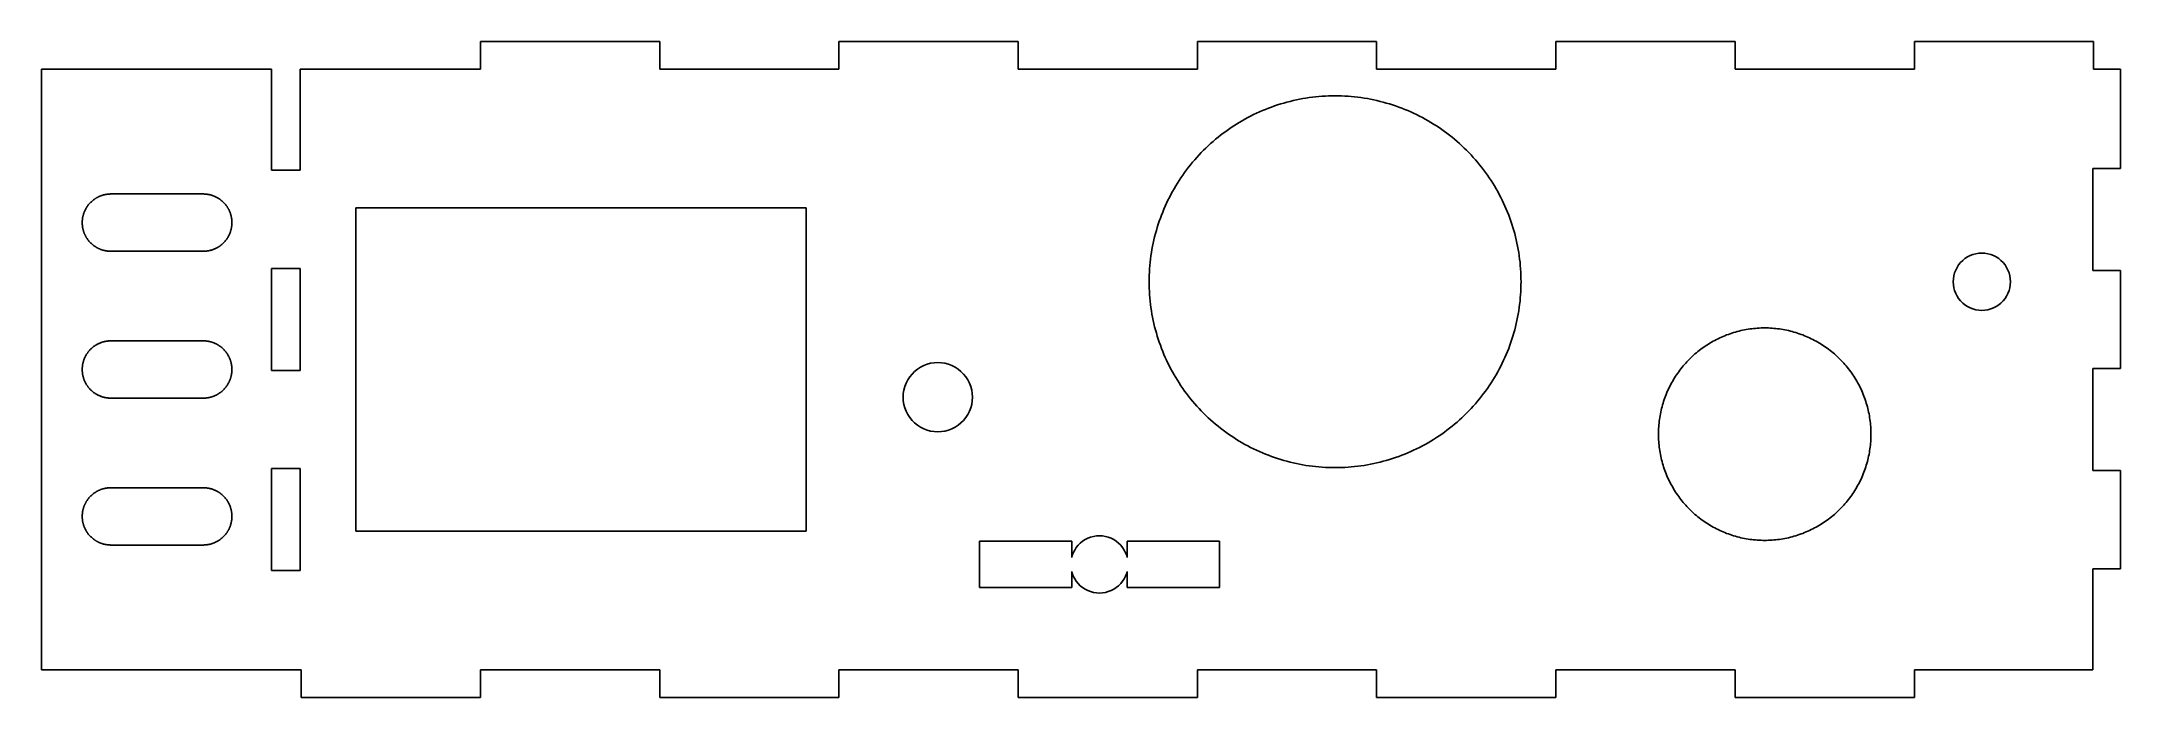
# Model space of a CAD drawing. Header units: metres. Extents: x -25 to 200, y 0 to 71.
import ezdxf

# ---------------------------------------------------------------- set-up
doc = ezdxf.new("R2010")
doc.units = ezdxf.units.M

msp = doc.modelspace()

# ---------------------------------------------------------------- linework, layer by layer
for p, q in [((41.9, 71), (22.5, 71)), ((22.5, 71), (22.5, 68)), ((41.9, 68), (41.9, 71)), ((80.7, 71), (61.3, 71)), ((61.3, 71), (61.3, 68)), ((80.7, 68), (80.7, 71)), ((119.5, 71), (100.1, 71)), ((100.1, 71), (100.1, 68)), ((119.5, 68), (119.5, 71)), ((138.9, 71), (138.9, 68)), ((158.3, 71), (138.9, 71)), ((158.3, 68), (158.3, 71)), ((197.1, 71), (177.7, 71)), ((177.7, 71), (177.7, 68)), ((197.1, 68), (197.1, 71)), ((-0.09999, 68), (-25, 68)), ((-25, 68), (-25, 3)), ((-0.09999, 57.0667), (-0.09999, 68)), ((22.5, 68), (3, 68)), ((3, 68), (3, 57.0667)), ((61.3, 68), (41.9, 68)), ((100.1, 68), (80.7, 68)), ((138.9, 68), (119.5, 68)), ((177.7, 68), (158.3, 68)), ((200, 68), (197.1, 68)), ((200, 57.2667), (200, 68)), ((105.863, 62.9315), (106.178, 63.0882)), ((106.178, 63.0882), (106.495, 63.2394)), ((106.495, 63.2394), (106.814, 63.3851)), ((106.814, 63.3851), (107.137, 63.5252)), ((107.137, 63.5252), (107.461, 63.6596)), ((107.461, 63.6596), (107.788, 63.7883)), ((107.788, 63.7883), (108.117, 63.9113)), ((108.117, 63.9113), (108.448, 64.0286)), ((108.448, 64.0286), (108.781, 64.14)), ((108.781, 64.14), (109.116, 64.2456)), ((109.116, 64.2456), (109.453, 64.3454)), ((109.453, 64.3454), (109.791, 64.4393)), ((109.791, 64.4393), (110.131, 64.5272)), ((110.131, 64.5272), (110.473, 64.6092)), ((110.473, 64.6092), (110.816, 64.6852)), ((110.816, 64.6852), (111.16, 64.7552)), ((111.16, 64.7552), (111.505, 64.8193)), ((111.505, 64.8193), (111.852, 64.8772)), ((111.852, 64.8772), (112.199, 64.9291)), ((112.199, 64.9291), (112.547, 64.975)), ((112.547, 64.975), (112.896, 65.0148)), ((112.896, 65.0148), (113.246, 65.0484)), ((113.246, 65.0484), (113.596, 65.076)), ((113.596, 65.076), (113.947, 65.0974)), ((113.947, 65.0974), (114.298, 65.1127)), ((114.298, 65.1127), (114.649, 65.1219)), ((114.649, 65.1219), (115, 65.125)), ((115, 65.125), (115.351, 65.1219)), ((115.351, 65.1219), (115.702, 65.1127)), ((115.702, 65.1127), (116.053, 65.0974)), ((116.053, 65.0974), (116.404, 65.076)), ((116.404, 65.076), (116.754, 65.0484)), ((116.754, 65.0484), (117.104, 65.0148)), ((117.104, 65.0148), (117.453, 64.975)), ((117.453, 64.975), (117.801, 64.9291)), ((117.801, 64.9291), (118.148, 64.8772)), ((118.148, 64.8772), (118.495, 64.8193)), ((118.495, 64.8193), (118.84, 64.7552)), ((118.84, 64.7552), (119.184, 64.6852)), ((119.184, 64.6852), (119.527, 64.6092)), ((119.527, 64.6092), (119.869, 64.5272)), ((119.869, 64.5272), (120.209, 64.4393)), ((120.209, 64.4393), (120.547, 64.3454)), ((120.547, 64.3454), (120.884, 64.2456)), ((120.884, 64.2456), (121.219, 64.14)), ((121.219, 64.14), (121.552, 64.0286)), ((121.552, 64.0286), (121.883, 63.9113)), ((121.883, 63.9113), (122.212, 63.7883)), ((122.212, 63.7883), (122.539, 63.6596)), ((122.539, 63.6596), (122.863, 63.5252)), ((122.863, 63.5252), (123.186, 63.3851)), ((123.186, 63.3851), (123.505, 63.2394)), ((123.505, 63.2394), (123.822, 63.0882)), ((123.822, 63.0882), (124.137, 62.9315)), ((102.335, 60.6401), (102.61, 60.8587)), ((102.61, 60.8587), (102.888, 61.0725)), ((102.888, 61.0725), (103.171, 61.2815)), ((103.171, 61.2815), (103.457, 61.4854)), ((103.457, 61.4854), (103.746, 61.6844)), ((103.746, 61.6844), (104.039, 61.8782)), ((104.039, 61.8782), (104.335, 62.067)), ((104.335, 62.067), (104.635, 62.2505)), ((104.635, 62.2505), (104.938, 62.4288)), ((104.938, 62.4288), (105.243, 62.6017)), ((105.243, 62.6017), (105.552, 62.7693)), ((105.552, 62.7693), (105.863, 62.9315)), ((124.137, 62.9315), (124.448, 62.7693)), ((124.448, 62.7693), (124.757, 62.6017)), ((124.757, 62.6017), (125.062, 62.4288)), ((125.062, 62.4288), (125.365, 62.2505)), ((125.365, 62.2505), (125.665, 62.067)), ((125.665, 62.067), (125.961, 61.8782)), ((125.961, 61.8782), (126.254, 61.6844)), ((126.254, 61.6844), (126.543, 61.4854)), ((126.543, 61.4854), (126.829, 61.2815)), ((126.829, 61.2815), (127.112, 61.0725)), ((127.112, 61.0725), (127.39, 60.8587)), ((127.39, 60.8587), (127.665, 60.6401)), ((100.044, 58.4662), (100.282, 58.7252)), ((100.282, 58.7252), (100.523, 58.98)), ((100.523, 58.98), (100.769, 59.2305)), ((100.769, 59.2305), (101.02, 59.4767)), ((101.02, 59.4767), (101.275, 59.7185)), ((101.275, 59.7185), (101.534, 59.9558)), ((101.534, 59.9558), (101.797, 60.1885)), ((101.797, 60.1885), (102.064, 60.4166)), ((102.064, 60.4166), (102.335, 60.6401)), ((127.665, 60.6401), (127.936, 60.4166)), ((127.936, 60.4166), (128.203, 60.1885)), ((128.203, 60.1885), (128.466, 59.9558)), ((128.466, 59.9558), (128.725, 59.7185)), ((128.725, 59.7185), (128.98, 59.4767)), ((128.98, 59.4767), (129.231, 59.2305)), ((129.231, 59.2305), (129.477, 58.98)), ((129.477, 58.98), (129.718, 58.7252)), ((129.718, 58.7252), (129.956, 58.4662)), ((3, 57.0667), (-0.09999, 57.0667)), ((98.1217, 55.9609), (98.3156, 56.2538)), ((98.3156, 56.2538), (98.5146, 56.5432)), ((98.5146, 56.5432), (98.7185, 56.8292)), ((98.7185, 56.8292), (98.9275, 57.1115)), ((98.9275, 57.1115), (99.1413, 57.3902)), ((99.1413, 57.3902), (99.3599, 57.6651)), ((99.3599, 57.6651), (99.5834, 57.9361)), ((99.5834, 57.9361), (99.8115, 58.2032)), ((99.8115, 58.2032), (100.044, 58.4662)), ((129.956, 58.4662), (130.189, 58.2032)), ((130.189, 58.2032), (130.417, 57.9361)), ((130.417, 57.9361), (130.64, 57.6651)), ((130.64, 57.6651), (130.859, 57.3902)), ((130.859, 57.3902), (131.073, 57.1115)), ((131.073, 57.1115), (131.281, 56.8292)), ((131.281, 56.8292), (131.485, 56.5432)), ((131.485, 56.5432), (131.684, 56.2538)), ((131.684, 56.2538), (131.878, 55.9609)), ((197, 46.2333), (197, 57.2667)), ((197, 57.2667), (200, 57.2667)), ((-19.1884, 53.9999), (-19.1427, 54.0289)), ((-19.1427, 54.0289), (-19.0966, 54.0572)), ((-19.0966, 54.0572), (-19.05, 54.0847)), ((-19.05, 54.0847), (-19.0029, 54.1113)), ((-19.0029, 54.1113), (-18.9554, 54.1371)), ((-18.9554, 54.1371), (-18.9074, 54.1621)), ((-18.9074, 54.1621), (-18.8589, 54.1862)), ((-18.8589, 54.1862), (-18.8101, 54.2095)), ((-18.8101, 54.2095), (-18.7609, 54.232)), ((-18.7609, 54.232), (-18.7113, 54.2536)), ((-18.7113, 54.2536), (-18.6613, 54.2743)), ((-18.6613, 54.2743), (-18.6109, 54.2941)), ((-18.6109, 54.2941), (-18.5603, 54.313)), ((-18.5603, 54.313), (-18.5093, 54.3311)), ((-18.5093, 54.3311), (-18.4579, 54.3483)), ((-18.4579, 54.3483), (-18.4063, 54.3645)), ((-18.4063, 54.3645), (-18.3545, 54.3799)), ((-18.3545, 54.3799), (-18.3023, 54.3944)), ((-18.3023, 54.3944), (-18.25, 54.4079)), ((-18.25, 54.4079), (-18.1973, 54.4205)), ((-18.1973, 54.4205), (-18.1445, 54.4323)), ((-18.1445, 54.4323), (-18.0915, 54.443)), ((-18.0915, 54.443), (-18.0383, 54.4529)), ((-18.0383, 54.4529), (-17.9849, 54.4618)), ((-17.9849, 54.4618), (-17.9314, 54.4698)), ((-17.9314, 54.4698), (-17.8778, 54.4769)), ((-17.8778, 54.4769), (-17.824, 54.483)), ((-17.824, 54.483), (-17.7702, 54.4882)), ((-17.7702, 54.4882), (-17.7162, 54.4924)), ((-17.7162, 54.4924), (-17.6622, 54.4957)), ((-17.6622, 54.4957), (-17.6082, 54.4981)), ((-17.6082, 54.4981), (-17.5541, 54.4995)), ((-17.5541, 54.4995), (-17.5, 54.5)), ((-17.5, 54.5), (-7.5, 54.5)), ((-7.5, 54.5), (-7.44589, 54.4995)), ((-7.44589, 54.4995), (-7.3918, 54.4981)), ((-7.3918, 54.4981), (-7.33775, 54.4957)), ((-7.33775, 54.4957), (-7.28375, 54.4924)), ((-7.28375, 54.4924), (-7.22981, 54.4882)), ((-7.22981, 54.4882), (-7.17595, 54.483)), ((-7.17595, 54.483), (-7.12219, 54.4769)), ((-7.12219, 54.4769), (-7.06856, 54.4698)), ((-7.06856, 54.4698), (-7.01505, 54.4618)), ((-7.01505, 54.4618), (-6.96169, 54.4529)), ((-6.96169, 54.4529), (-6.90848, 54.443)), ((-6.90848, 54.443), (-6.85547, 54.4323)), ((-6.85547, 54.4323), (-6.80264, 54.4205)), ((-6.80264, 54.4205), (-6.75003, 54.4079)), ((-6.75003, 54.4079), (-6.69765, 54.3944)), ((-6.69765, 54.3944), (-6.64552, 54.3799)), ((-6.64552, 54.3799), (-6.59364, 54.3645)), ((-6.59364, 54.3645), (-6.54204, 54.3483)), ((-6.54204, 54.3483), (-6.49074, 54.3311)), ((-6.49074, 54.3311), (-6.43973, 54.313)), ((-6.43973, 54.313), (-6.38905, 54.2941)), ((-6.38905, 54.2941), (-6.33871, 54.2743)), ((-6.33871, 54.2743), (-6.28873, 54.2536)), ((-6.28873, 54.2536), (-6.23911, 54.232)), ((-6.23911, 54.232), (-6.18988, 54.2095)), ((-6.18988, 54.2095), (-6.14104, 54.1862)), ((-6.14104, 54.1862), (-6.09262, 54.1621)), ((-6.09262, 54.1621), (-6.04463, 54.1371)), ((-6.04463, 54.1371), (-5.99709, 54.1113)), ((-5.99709, 54.1113), (-5.95, 54.0847)), ((-5.95, 54.0847), (-5.90338, 54.0572)), ((-5.90338, 54.0572), (-5.85724, 54.0289)), ((-5.85724, 54.0289), (-5.81161, 53.9999)), ((96.9118, 53.8222), (97.0685, 54.1366)), ((97.0685, 54.1366), (97.2307, 54.4481)), ((97.2307, 54.4481), (97.3983, 54.7568)), ((97.3983, 54.7568), (97.5712, 55.0625)), ((97.5712, 55.0625), (97.7495, 55.3651)), ((97.7495, 55.3651), (97.933, 55.6646)), ((97.933, 55.6646), (98.1217, 55.9609)), ((131.878, 55.9609), (132.067, 55.6646)), ((132.067, 55.6646), (132.25, 55.3651)), ((132.25, 55.3651), (132.429, 55.0625)), ((132.429, 55.0625), (132.602, 54.7568)), ((132.602, 54.7568), (132.769, 54.4481)), ((132.769, 54.4481), (132.932, 54.1366)), ((132.932, 54.1366), (133.088, 53.8222)), ((-20.583, 51.724), (-20.5769, 51.7778)), ((-20.5769, 51.7778), (-20.5698, 51.8314)), ((-20.5698, 51.8314), (-20.5618, 51.8849)), ((-20.5618, 51.8849), (-20.5529, 51.9383)), ((-20.5529, 51.9383), (-20.543, 51.9915)), ((-20.543, 51.9915), (-20.5323, 52.0445)), ((-20.5323, 52.0445), (-20.5205, 52.0973)), ((-20.5205, 52.0973), (-20.5079, 52.1499)), ((-20.5079, 52.1499), (-20.4944, 52.2023)), ((-20.4944, 52.2023), (-20.4799, 52.2545)), ((-20.4799, 52.2545), (-20.4645, 52.3064)), ((-20.4645, 52.3064), (-20.4483, 52.3579)), ((-20.4483, 52.3579), (-20.4311, 52.4093)), ((-20.4311, 52.4093), (-20.413, 52.4603)), ((-20.413, 52.4603), (-20.3941, 52.5109)), ((-20.3941, 52.5109), (-20.3743, 52.5613)), ((-20.3743, 52.5613), (-20.3536, 52.6113)), ((-20.3536, 52.6113), (-20.332, 52.6609)), ((-20.332, 52.6609), (-20.3096, 52.7101)), ((-20.3096, 52.7101), (-20.2863, 52.7589)), ((-20.2863, 52.7589), (-20.2621, 52.8074)), ((-20.2621, 52.8074), (-20.2371, 52.8554)), ((-20.2371, 52.8554), (-20.2113, 52.9029)), ((-20.2113, 52.9029), (-20.1847, 52.95)), ((-20.1847, 52.95), (-20.1572, 52.9966)), ((-20.1572, 52.9966), (-20.1289, 53.0427)), ((-20.1289, 53.0427), (-20.0999, 53.0884)), ((-20.0999, 53.0884), (-20.07, 53.1335)), ((-20.07, 53.1335), (-20.0394, 53.1781)), ((-20.0394, 53.1781), (-20.0079, 53.2221)), ((-20.0079, 53.2221), (-19.9758, 53.2656)), ((-19.9758, 53.2656), (-19.9428, 53.3085)), ((-19.9428, 53.3085), (-19.9091, 53.3509)), ((-19.9091, 53.3509), (-19.8747, 53.3926)), ((-19.8747, 53.3926), (-19.8396, 53.4338)), ((-19.8396, 53.4338), (-19.8037, 53.4743)), ((-19.8037, 53.4743), (-19.7672, 53.5142)), ((-19.7672, 53.5142), (-19.7299, 53.5534)), ((-19.7299, 53.5534), (-19.692, 53.592)), ((-19.692, 53.592), (-19.6534, 53.6299)), ((-19.6534, 53.6299), (-19.6142, 53.6672)), ((-19.6142, 53.6672), (-19.5743, 53.7038)), ((-19.5743, 53.7038), (-19.5338, 53.7396)), ((-19.5338, 53.7396), (-19.4926, 53.7747)), ((-19.4926, 53.7747), (-19.4509, 53.8091)), ((-19.4509, 53.8091), (-19.4085, 53.8428)), ((-19.4085, 53.8428), (-19.3656, 53.8758)), ((-19.3656, 53.8758), (-19.3221, 53.9079)), ((-19.3221, 53.9079), (-19.2781, 53.9394)), ((-19.2781, 53.9394), (-19.2335, 53.97)), ((-19.2335, 53.97), (-19.1884, 53.9999)), ((-5.81161, 53.9999), (-5.76649, 53.97)), ((-5.76649, 53.97), (-5.72191, 53.9394)), ((-5.72191, 53.9394), (-5.67786, 53.9079)), ((-5.67786, 53.9079), (-5.63437, 53.8758)), ((-5.63437, 53.8758), (-5.59145, 53.8428)), ((-5.59145, 53.8428), (-5.5491, 53.8091)), ((-5.5491, 53.8091), (-5.50735, 53.7747)), ((-5.50735, 53.7747), (-5.4662, 53.7396)), ((-5.4662, 53.7396), (-5.42569, 53.7038)), ((-5.42569, 53.7038), (-5.3858, 53.6672)), ((-5.3858, 53.6672), (-5.34656, 53.6299)), ((-5.34656, 53.6299), (-5.30797, 53.592)), ((-5.30797, 53.592), (-5.27003, 53.5534)), ((-5.27003, 53.5534), (-5.2328, 53.5142)), ((-5.2328, 53.5142), (-5.19624, 53.4743)), ((-5.19624, 53.4743), (-5.16039, 53.4338)), ((-5.16039, 53.4338), (-5.12526, 53.3926)), ((-5.12526, 53.3926), (-5.09084, 53.3509)), ((-5.09084, 53.3509), (-5.05716, 53.3085)), ((-5.05716, 53.3085), (-5.02422, 53.2656)), ((-5.02422, 53.2656), (-4.99203, 53.2221)), ((-4.99203, 53.2221), (-4.96062, 53.1781)), ((-4.96062, 53.1781), (-4.92998, 53.1335)), ((-4.92998, 53.1335), (-4.90012, 53.0884)), ((-4.90012, 53.0884), (-4.87105, 53.0427)), ((-4.87105, 53.0427), (-4.84277, 52.9966)), ((-4.84277, 52.9966), (-4.81531, 52.95)), ((-4.81531, 52.95), (-4.78867, 52.9029)), ((-4.78867, 52.9029), (-4.76285, 52.8554)), ((-4.76285, 52.8554), (-4.73787, 52.8074)), ((-4.73787, 52.8074), (-4.71373, 52.7589)), ((-4.71373, 52.7589), (-4.69044, 52.7101)), ((-4.69044, 52.7101), (-4.668, 52.6609)), ((-4.668, 52.6609), (-4.64642, 52.6113)), ((-4.64642, 52.6113), (-4.62572, 52.5613)), ((-4.62572, 52.5613), (-4.6059, 52.5109)), ((-4.6059, 52.5109), (-4.58694, 52.4603)), ((-4.58694, 52.4603), (-4.56888, 52.4093)), ((-4.56888, 52.4093), (-4.55171, 52.3579)), ((-4.55171, 52.3579), (-4.53545, 52.3064)), ((-4.53545, 52.3064), (-4.52008, 52.2545)), ((-4.52008, 52.2545), (-4.50562, 52.2023)), ((-4.50562, 52.2023), (-4.49208, 52.1499)), ((-4.49208, 52.1499), (-4.47945, 52.0973)), ((-4.47945, 52.0973), (-4.46773, 52.0445)), ((-4.46773, 52.0445), (-4.45695, 51.9915)), ((-4.45695, 51.9915), (-4.44708, 51.9383)), ((-4.44708, 51.9383), (-4.43816, 51.8849)), ((-4.43816, 51.8849), (-4.43016, 51.8314)), ((-4.43016, 51.8314), (-4.4231, 51.7778)), ((-4.4231, 51.7778), (-4.41698, 51.724)), ((9, 18), (9, 53)), ((9, 53), (57.75, 53)), ((57.75, 53), (57.75, 18)), ((95.9714, 51.552), (96.0887, 51.8831)), ((96.0887, 51.8831), (96.2117, 52.2121)), ((96.2117, 52.2121), (96.3404, 52.539)), ((96.3404, 52.539), (96.4748, 52.8635)), ((96.4748, 52.8635), (96.6149, 53.1856)), ((96.6149, 53.1856), (96.7606, 53.5052)), ((96.7606, 53.5052), (96.9118, 53.8222)), ((133.088, 53.8222), (133.239, 53.5052)), ((133.239, 53.5052), (133.385, 53.1856)), ((133.385, 53.1856), (133.525, 52.8635)), ((133.525, 52.8635), (133.66, 52.539)), ((133.66, 52.539), (133.788, 52.2121)), ((133.788, 52.2121), (133.911, 51.8831)), ((133.911, 51.8831), (134.029, 51.552)), ((-20.6, 51.4), (-20.5995, 51.4541)), ((-20.5995, 51.3459), (-20.6, 51.4)), ((-20.5995, 51.4541), (-20.5981, 51.5082)), ((-20.5981, 51.2918), (-20.5995, 51.3459)), ((-20.5981, 51.5082), (-20.5957, 51.5622)), ((-20.5957, 51.2377), (-20.5981, 51.2918)), ((-20.5957, 51.5622), (-20.5924, 51.6162)), ((-20.5924, 51.1837), (-20.5957, 51.2377)), ((-20.5924, 51.6162), (-20.5882, 51.6702)), ((-20.5882, 51.1298), (-20.5924, 51.1837)), ((-20.5882, 51.6702), (-20.583, 51.724)), ((-20.583, 51.076), (-20.5882, 51.1298)), ((-20.5769, 51.0222), (-20.583, 51.076)), ((-20.5698, 50.9686), (-20.5769, 51.0222)), ((-20.5618, 50.9151), (-20.5698, 50.9686)), ((-20.5529, 50.8617), (-20.5618, 50.9151)), ((-20.543, 50.8085), (-20.5529, 50.8617)), ((-20.5323, 50.7555), (-20.543, 50.8085)), ((-20.5205, 50.7027), (-20.5323, 50.7555)), ((-20.5079, 50.65), (-20.5205, 50.7027)), ((-20.4944, 50.5977), (-20.5079, 50.65)), ((-20.4799, 50.5455), (-20.4944, 50.5977)), ((-20.4645, 50.4936), (-20.4799, 50.5455)), ((-20.4483, 50.442), (-20.4645, 50.4936)), ((-20.4311, 50.3907), (-20.4483, 50.442)), ((-20.413, 50.3397), (-20.4311, 50.3907)), ((-20.3941, 50.289), (-20.413, 50.3397)), ((-20.3743, 50.2387), (-20.3941, 50.289)), ((-20.3536, 50.1887), (-20.3743, 50.2387)), ((-20.332, 50.1391), (-20.3536, 50.1887)), ((-20.3096, 50.0899), (-20.332, 50.1391)), ((-20.2863, 50.041), (-20.3096, 50.0899)), ((-20.2621, 49.9926), (-20.2863, 50.041)), ((-20.2371, 49.9446), (-20.2621, 49.9926)), ((-20.2113, 49.8971), (-20.2371, 49.9446)), ((-20.1847, 49.85), (-20.2113, 49.8971)), ((-20.1572, 49.8034), (-20.1847, 49.85)), ((-20.1289, 49.7572), (-20.1572, 49.8034)), ((-20.0999, 49.7116), (-20.1289, 49.7572)), ((-20.07, 49.6665), (-20.0999, 49.7116)), ((-20.0394, 49.6219), (-20.07, 49.6665)), ((-20.0079, 49.5779), (-20.0394, 49.6219)), ((-19.9758, 49.5344), (-20.0079, 49.5779)), ((-19.9428, 49.4914), (-19.9758, 49.5344)), ((-5.02422, 49.5344), (-5.05716, 49.4914)), ((-4.99203, 49.5779), (-5.02422, 49.5344)), ((-4.96062, 49.6219), (-4.99203, 49.5779)), ((-4.92998, 49.6665), (-4.96062, 49.6219)), ((-4.90012, 49.7116), (-4.92998, 49.6665)), ((-4.87105, 49.7572), (-4.90012, 49.7116)), ((-4.84277, 49.8034), (-4.87105, 49.7572)), ((-4.81531, 49.85), (-4.84277, 49.8034)), ((-4.78867, 49.8971), (-4.81531, 49.85)), ((-4.76285, 49.9446), (-4.78867, 49.8971)), ((-4.73787, 49.9926), (-4.76285, 49.9446)), ((-4.71373, 50.041), (-4.73787, 49.9926)), ((-4.69044, 50.0899), (-4.71373, 50.041)), ((-4.668, 50.1391), (-4.69044, 50.0899)), ((-4.64642, 50.1887), (-4.668, 50.1391)), ((-4.62572, 50.2387), (-4.64642, 50.1887)), ((-4.6059, 50.289), (-4.62572, 50.2387)), ((-4.58694, 50.3397), (-4.6059, 50.289)), ((-4.56888, 50.3907), (-4.58694, 50.3397)), ((-4.55171, 50.442), (-4.56888, 50.3907)), ((-4.53545, 50.4936), (-4.55171, 50.442)), ((-4.52008, 50.5455), (-4.53545, 50.4936)), ((-4.50562, 50.5977), (-4.52008, 50.5455)), ((-4.49208, 50.65), (-4.50562, 50.5977)), ((-4.47945, 50.7027), (-4.49208, 50.65)), ((-4.46773, 50.7555), (-4.47945, 50.7027)), ((-4.45695, 50.8085), (-4.46773, 50.7555)), ((-4.44708, 50.8617), (-4.45695, 50.8085)), ((-4.43816, 50.9151), (-4.44708, 50.8617)), ((-4.43016, 50.9686), (-4.43816, 50.9151)), ((-4.4231, 51.0222), (-4.43016, 50.9686)), ((-4.41698, 51.076), (-4.4231, 51.0222)), ((-4.41698, 51.724), (-4.41179, 51.6702)), ((-4.41179, 51.1298), (-4.41698, 51.076)), ((-4.41179, 51.6702), (-4.40755, 51.6162)), ((-4.40755, 51.1837), (-4.41179, 51.1298)), ((-4.40755, 51.6162), (-4.40424, 51.5622)), ((-4.40424, 51.2377), (-4.40755, 51.1837)), ((-4.40424, 51.5622), (-4.40189, 51.5082)), ((-4.40189, 51.2918), (-4.40424, 51.2377)), ((-4.40189, 51.5082), (-4.40047, 51.4541)), ((-4.40047, 51.3459), (-4.40189, 51.2918)), ((-4.40047, 51.4541), (-4.39999, 51.4)), ((-4.39999, 51.4), (-4.40047, 51.3459)), ((95.3148, 49.1842), (95.3908, 49.5271)), ((95.3908, 49.5271), (95.4728, 49.8687)), ((95.4728, 49.8687), (95.5607, 50.2087)), ((95.5607, 50.2087), (95.6546, 50.5472)), ((95.6546, 50.5472), (95.7544, 50.884)), ((95.7544, 50.884), (95.86, 51.219)), ((95.86, 51.219), (95.9714, 51.552)), ((134.029, 51.552), (134.14, 51.219)), ((134.14, 51.219), (134.246, 50.884)), ((134.246, 50.884), (134.345, 50.5472)), ((134.345, 50.5472), (134.439, 50.2087)), ((134.439, 50.2087), (134.527, 49.8687)), ((134.527, 49.8687), (134.609, 49.5271)), ((134.609, 49.5271), (134.685, 49.1842)), ((-19.9091, 49.4491), (-19.9428, 49.4914)), ((-19.8747, 49.4073), (-19.9091, 49.4491)), ((-19.8396, 49.3662), (-19.8747, 49.4073)), ((-19.8037, 49.3257), (-19.8396, 49.3662)), ((-19.7672, 49.2858), (-19.8037, 49.3257)), ((-19.7299, 49.2466), (-19.7672, 49.2858)), ((-19.692, 49.208), (-19.7299, 49.2466)), ((-19.6534, 49.17), (-19.692, 49.208)), ((-19.6142, 49.1328), (-19.6534, 49.17)), ((-19.5743, 49.0963), (-19.6142, 49.1328)), ((-19.5338, 49.0604), (-19.5743, 49.0963)), ((-19.4926, 49.0253), (-19.5338, 49.0604)), ((-19.4509, 48.9908), (-19.4926, 49.0253)), ((-19.4085, 48.9572), (-19.4509, 48.9908)), ((-19.3656, 48.9242), (-19.4085, 48.9572)), ((-19.3221, 48.892), (-19.3656, 48.9242)), ((-19.2781, 48.8606), (-19.3221, 48.892)), ((-19.2335, 48.83), (-19.2781, 48.8606)), ((-19.1884, 48.8001), (-19.2335, 48.83)), ((-19.1427, 48.771), (-19.1884, 48.8001)), ((-19.0966, 48.7428), (-19.1427, 48.771)), ((-19.05, 48.7153), (-19.0966, 48.7428)), ((-19.0029, 48.6887), (-19.05, 48.7153)), ((-18.9554, 48.6629), (-19.0029, 48.6887)), ((-18.9074, 48.6379), (-18.9554, 48.6629)), ((-18.8589, 48.6137), (-18.9074, 48.6379)), ((-18.8101, 48.5904), (-18.8589, 48.6137)), ((-18.7609, 48.568), (-18.8101, 48.5904)), ((-18.7113, 48.5464), (-18.7609, 48.568)), ((-18.6613, 48.5257), (-18.7113, 48.5464)), ((-18.6109, 48.5059), (-18.6613, 48.5257)), ((-18.5603, 48.487), (-18.6109, 48.5059)), ((-18.5093, 48.4689), (-18.5603, 48.487)), ((-18.4579, 48.4517), (-18.5093, 48.4689)), ((-18.4063, 48.4355), (-18.4579, 48.4517)), ((-18.3545, 48.4201), (-18.4063, 48.4355)), ((-18.3023, 48.4056), (-18.3545, 48.4201)), ((-18.25, 48.3921), (-18.3023, 48.4056)), ((-18.1973, 48.3794), (-18.25, 48.3921)), ((-18.1445, 48.3677), (-18.1973, 48.3794)), ((-18.0915, 48.3569), (-18.1445, 48.3677)), ((-18.0383, 48.3471), (-18.0915, 48.3569)), ((-17.9849, 48.3382), (-18.0383, 48.3471)), ((-17.9314, 48.3302), (-17.9849, 48.3382)), ((-17.8778, 48.3231), (-17.9314, 48.3302)), ((-17.824, 48.317), (-17.8778, 48.3231)), ((-17.7702, 48.3118), (-17.824, 48.317)), ((-17.7162, 48.3075), (-17.7702, 48.3118)), ((-17.6622, 48.3042), (-17.7162, 48.3075)), ((-17.6082, 48.3019), (-17.6622, 48.3042)), ((-17.5541, 48.3005), (-17.6082, 48.3019)), ((-17.5, 48.3), (-17.5541, 48.3005)), ((-7.5, 48.3), (-17.5, 48.3)), ((-7.44589, 48.3005), (-7.5, 48.3)), ((-7.3918, 48.3019), (-7.44589, 48.3005)), ((-7.33775, 48.3042), (-7.3918, 48.3019)), ((-7.28375, 48.3075), (-7.33775, 48.3042)), ((-7.22981, 48.3118), (-7.28375, 48.3075)), ((-7.17595, 48.317), (-7.22981, 48.3118)), ((-7.12219, 48.3231), (-7.17595, 48.317)), ((-7.06856, 48.3302), (-7.12219, 48.3231)), ((-7.01505, 48.3382), (-7.06856, 48.3302)), ((-6.96169, 48.3471), (-7.01505, 48.3382)), ((-6.90848, 48.3569), (-6.96169, 48.3471)), ((-6.85547, 48.3677), (-6.90848, 48.3569)), ((-6.80264, 48.3794), (-6.85547, 48.3677)), ((-6.75003, 48.3921), (-6.80264, 48.3794)), ((-6.69765, 48.4056), (-6.75003, 48.3921)), ((-6.64552, 48.4201), (-6.69765, 48.4056)), ((-6.59364, 48.4355), (-6.64552, 48.4201)), ((-6.54204, 48.4517), (-6.59364, 48.4355)), ((-6.49074, 48.4689), (-6.54204, 48.4517)), ((-6.43973, 48.487), (-6.49074, 48.4689)), ((-6.38905, 48.5059), (-6.43973, 48.487)), ((-6.33871, 48.5257), (-6.38905, 48.5059)), ((-6.28873, 48.5464), (-6.33871, 48.5257)), ((-6.23911, 48.568), (-6.28873, 48.5464)), ((-6.18988, 48.5904), (-6.23911, 48.568)), ((-6.14104, 48.6137), (-6.18988, 48.5904)), ((-6.09262, 48.6379), (-6.14104, 48.6137)), ((-6.04463, 48.6629), (-6.09262, 48.6379)), ((-5.99709, 48.6887), (-6.04463, 48.6629)), ((-5.95, 48.7153), (-5.99709, 48.6887)), ((-5.90338, 48.7428), (-5.95, 48.7153)), ((-5.85724, 48.771), (-5.90338, 48.7428)), ((-5.81161, 48.8001), (-5.85724, 48.771)), ((-5.76649, 48.83), (-5.81161, 48.8001)), ((-5.72191, 48.8606), (-5.76649, 48.83)), ((-5.67786, 48.892), (-5.72191, 48.8606)), ((-5.63437, 48.9242), (-5.67786, 48.892)), ((-5.59145, 48.9572), (-5.63437, 48.9242)), ((-5.5491, 48.9908), (-5.59145, 48.9572)), ((-5.50735, 49.0253), (-5.5491, 48.9908)), ((-5.4662, 49.0604), (-5.50735, 49.0253)), ((-5.42569, 49.0963), (-5.4662, 49.0604)), ((-5.3858, 49.1328), (-5.42569, 49.0963)), ((-5.34656, 49.17), (-5.3858, 49.1328)), ((-5.30797, 49.208), (-5.34656, 49.17)), ((-5.27003, 49.2466), (-5.30797, 49.208)), ((-5.2328, 49.2858), (-5.27003, 49.2466)), ((-5.19624, 49.3257), (-5.2328, 49.2858)), ((-5.16039, 49.3662), (-5.19624, 49.3257)), ((-5.12526, 49.4073), (-5.16039, 49.3662)), ((-5.09084, 49.4491), (-5.12526, 49.4073)), ((-5.05716, 49.4914), (-5.09084, 49.4491)), ((94.9852, 47.1036), (95.025, 47.4526)), ((95.025, 47.4526), (95.0708, 47.8009)), ((95.0708, 47.8009), (95.1228, 48.1482)), ((95.1228, 48.1482), (95.1807, 48.4947)), ((95.1807, 48.4947), (95.2448, 48.84)), ((95.2448, 48.84), (95.3148, 49.1842)), ((134.685, 49.1842), (134.755, 48.84)), ((134.755, 48.84), (134.819, 48.4947)), ((134.819, 48.4947), (134.877, 48.1482)), ((134.877, 48.1482), (134.929, 47.8009)), ((134.929, 47.8009), (134.975, 47.4526)), ((134.975, 47.4526), (135.015, 47.1036)), ((182.696, 47.0743), (182.926, 47.3037)), ((182.926, 47.3037), (183.178, 47.5079)), ((183.178, 47.5079), (183.45, 47.6847)), ((183.45, 47.6847), (183.739, 47.832)), ((183.739, 47.832), (184.042, 47.9483)), ((184.042, 47.9483), (184.355, 48.0323)), ((184.355, 48.0323), (184.676, 48.083)), ((184.676, 48.083), (185, 48.1)), ((185, 48.1), (185.324, 48.083)), ((185.324, 48.083), (185.645, 48.0323)), ((185.645, 48.0323), (185.958, 47.9483)), ((185.958, 47.9483), (186.261, 47.832)), ((186.261, 47.832), (186.55, 47.6847)), ((186.55, 47.6847), (186.822, 47.5079)), ((186.822, 47.5079), (187.074, 47.3037)), ((187.074, 47.3037), (187.304, 47.0743)), ((-0.09999, 35.4), (-0.09999, 46.4333)), ((-0.09999, 46.4333), (3, 46.4333)), ((3, 46.4333), (3, 35.4)), ((94.875, 45), (94.8781, 45.3512)), ((94.8781, 44.6488), (94.875, 45)), ((94.8781, 45.3512), (94.8873, 45.7023)), ((94.8873, 45.7023), (94.9026, 46.0533)), ((94.9026, 46.0533), (94.924, 46.4038)), ((94.924, 46.4038), (94.9516, 46.754)), ((94.9516, 46.754), (94.9852, 47.1036)), ((135.015, 47.1036), (135.048, 46.754)), ((135.048, 46.754), (135.076, 46.4038)), ((135.076, 46.4038), (135.097, 46.0533)), ((135.097, 46.0533), (135.113, 45.7023)), ((135.113, 45.7023), (135.122, 45.3512)), ((135.122, 45.3512), (135.125, 45)), ((135.125, 45), (135.122, 44.6488)), ((181.9, 45), (181.917, 45.324)), ((181.917, 44.6759), (181.9, 45)), ((181.917, 45.324), (181.968, 45.6445)), ((181.968, 45.6445), (182.052, 45.9579)), ((182.052, 45.9579), (182.168, 46.2609)), ((182.168, 46.2609), (182.315, 46.55)), ((182.315, 46.55), (182.492, 46.8221)), ((182.492, 46.8221), (182.696, 47.0743)), ((187.304, 47.0743), (187.508, 46.8221)), ((187.508, 46.8221), (187.685, 46.55)), ((187.685, 46.55), (187.832, 46.2609)), ((187.832, 46.2609), (187.948, 45.9579)), ((187.948, 45.9579), (188.032, 45.6445)), ((188.032, 45.6445), (188.083, 45.324)), ((188.083, 45.324), (188.1, 45)), ((188.1, 45), (188.083, 44.6759)), ((200, 46.2333), (197, 46.2333)), ((200, 35.6), (200, 46.2333)), ((94.8873, 44.2976), (94.8781, 44.6488)), ((94.9026, 43.9467), (94.8873, 44.2976)), ((94.924, 43.5961), (94.9026, 43.9467)), ((94.9516, 43.246), (94.924, 43.5961)), ((94.9852, 42.8964), (94.9516, 43.246)), ((95.025, 42.5474), (94.9852, 42.8964)), ((135.015, 42.8964), (134.975, 42.5474)), ((135.048, 43.246), (135.015, 42.8964)), ((135.076, 43.5961), (135.048, 43.246)), ((135.097, 43.9467), (135.076, 43.5961)), ((135.113, 44.2976), (135.097, 43.9467)), ((135.122, 44.6488), (135.113, 44.2976)), ((181.968, 44.3555), (181.917, 44.6759)), ((182.052, 44.042), (181.968, 44.3555)), ((182.168, 43.7391), (182.052, 44.042)), ((182.315, 43.45), (182.168, 43.7391)), ((182.492, 43.1779), (182.315, 43.45)), ((182.696, 42.9257), (182.492, 43.1779)), ((182.926, 42.6962), (182.696, 42.9257)), ((187.304, 42.9257), (187.074, 42.6962)), ((187.508, 43.1779), (187.304, 42.9257)), ((187.685, 43.45), (187.508, 43.1779)), ((187.832, 43.7391), (187.685, 43.45)), ((187.948, 44.042), (187.832, 43.7391)), ((188.032, 44.3555), (187.948, 44.042)), ((188.083, 44.6759), (188.032, 44.3555)), ((95.0708, 42.1991), (95.025, 42.5474)), ((95.1228, 41.8517), (95.0708, 42.1991)), ((95.1807, 41.5053), (95.1228, 41.8517)), ((95.2448, 41.16), (95.1807, 41.5053)), ((95.3148, 40.8158), (95.2448, 41.16)), ((95.3908, 40.4729), (95.3148, 40.8158)), ((134.685, 40.8158), (134.609, 40.4729)), ((134.755, 41.16), (134.685, 40.8158)), ((134.819, 41.5053), (134.755, 41.16)), ((134.877, 41.8517), (134.819, 41.5053)), ((134.929, 42.1991), (134.877, 41.8517)), ((134.975, 42.5474), (134.929, 42.1991)), ((183.178, 42.492), (182.926, 42.6962)), ((183.45, 42.3153), (183.178, 42.492)), ((183.739, 42.168), (183.45, 42.3153)), ((184.042, 42.0517), (183.739, 42.168)), ((184.355, 41.9677), (184.042, 42.0517)), ((184.676, 41.917), (184.355, 41.9677)), ((185, 41.9), (184.676, 41.917)), ((185.324, 41.917), (185, 41.9)), ((185.645, 41.9677), (185.324, 41.917)), ((185.958, 42.0517), (185.645, 41.9677)), ((186.261, 42.168), (185.958, 42.0517)), ((186.55, 42.3153), (186.261, 42.168)), ((186.822, 42.492), (186.55, 42.3153)), ((187.074, 42.6962), (186.822, 42.492)), ((-18.9554, 38.2371), (-18.9074, 38.2621)), ((-18.9074, 38.2621), (-18.8589, 38.2863)), ((-18.8589, 38.2863), (-18.8101, 38.3096)), ((-18.8101, 38.3096), (-18.7609, 38.332)), ((-18.7609, 38.332), (-18.7113, 38.3536)), ((-18.7113, 38.3536), (-18.6613, 38.3743)), ((-18.6613, 38.3743), (-18.6109, 38.3941)), ((-18.6109, 38.3941), (-18.5603, 38.413)), ((-18.5603, 38.413), (-18.5093, 38.4311)), ((-18.5093, 38.4311), (-18.4579, 38.4483)), ((-18.4579, 38.4483), (-18.4063, 38.4645)), ((-18.4063, 38.4645), (-18.3545, 38.4799)), ((-18.3545, 38.4799), (-18.3023, 38.4944)), ((-18.3023, 38.4944), (-18.25, 38.5079)), ((-18.25, 38.5079), (-18.1973, 38.5205)), ((-18.1973, 38.5205), (-18.1445, 38.5323)), ((-18.1445, 38.5323), (-18.0915, 38.543)), ((-18.0915, 38.543), (-18.0383, 38.5529)), ((-18.0383, 38.5529), (-17.9849, 38.5618)), ((-17.9849, 38.5618), (-17.9314, 38.5698)), ((-17.9314, 38.5698), (-17.8778, 38.5769)), ((-17.8778, 38.5769), (-17.824, 38.583)), ((-17.824, 38.583), (-17.7702, 38.5882)), ((-17.7702, 38.5882), (-17.7162, 38.5924)), ((-17.7162, 38.5924), (-17.6622, 38.5957)), ((-17.6622, 38.5957), (-17.6082, 38.5981)), ((-17.6082, 38.5981), (-17.5541, 38.5995)), ((-17.5541, 38.5995), (-17.5, 38.6)), ((-17.5, 38.6), (-7.5, 38.6)), ((-7.5, 38.6), (-7.44589, 38.5995)), ((-7.44589, 38.5995), (-7.3918, 38.5981)), ((-7.3918, 38.5981), (-7.33775, 38.5957)), ((-7.33775, 38.5957), (-7.28375, 38.5924)), ((-7.28375, 38.5924), (-7.22981, 38.5882)), ((-7.22981, 38.5882), (-7.17595, 38.583)), ((-7.17595, 38.583), (-7.12219, 38.5769)), ((-7.12219, 38.5769), (-7.06856, 38.5698)), ((-7.06856, 38.5698), (-7.01505, 38.5618)), ((-7.01505, 38.5618), (-6.96169, 38.5529)), ((-6.96169, 38.5529), (-6.90848, 38.543)), ((-6.90848, 38.543), (-6.85547, 38.5323)), ((-6.85547, 38.5323), (-6.80264, 38.5205)), ((-6.80264, 38.5205), (-6.75003, 38.5079)), ((-6.75003, 38.5079), (-6.69765, 38.4944)), ((-6.69765, 38.4944), (-6.64552, 38.4799)), ((-6.64552, 38.4799), (-6.59364, 38.4645)), ((-6.59364, 38.4645), (-6.54204, 38.4483)), ((-6.54204, 38.4483), (-6.49074, 38.4311)), ((-6.49074, 38.4311), (-6.43973, 38.413)), ((-6.43973, 38.413), (-6.38905, 38.3941)), ((-6.38905, 38.3941), (-6.33871, 38.3743)), ((-6.33871, 38.3743), (-6.28873, 38.3536)), ((-6.28873, 38.3536), (-6.23911, 38.332)), ((-6.23911, 38.332), (-6.18988, 38.3096)), ((-6.18988, 38.3096), (-6.14104, 38.2863)), ((-6.14104, 38.2863), (-6.09262, 38.2621)), ((-6.09262, 38.2621), (-6.04463, 38.2371)), ((95.4728, 40.1313), (95.3908, 40.4729)), ((95.5607, 39.7913), (95.4728, 40.1313)), ((95.6546, 39.4528), (95.5607, 39.7913)), ((95.7544, 39.116), (95.6546, 39.4528)), ((95.86, 38.781), (95.7544, 39.116)), ((95.9714, 38.4479), (95.86, 38.781)), ((96.0887, 38.1168), (95.9714, 38.4479)), ((134.029, 38.4479), (133.911, 38.1168)), ((134.14, 38.781), (134.029, 38.4479)), ((134.246, 39.116), (134.14, 38.781)), ((134.345, 39.4528), (134.246, 39.116)), ((134.439, 39.7913), (134.345, 39.4528)), ((134.527, 40.1313), (134.439, 39.7913)), ((134.609, 40.4729), (134.527, 40.1313)), ((155.237, 38.1447), (155.406, 38.2525)), ((155.406, 38.2525), (155.577, 38.3574)), ((155.577, 38.3574), (155.75, 38.4593)), ((155.75, 38.4593), (155.925, 38.5581)), ((155.925, 38.5581), (156.101, 38.6539)), ((156.101, 38.6539), (156.279, 38.7466)), ((156.279, 38.7466), (156.459, 38.8361)), ((156.459, 38.8361), (156.64, 38.9225)), ((156.64, 38.9225), (156.823, 39.0058)), ((156.823, 39.0058), (157.007, 39.0858)), ((157.007, 39.0858), (157.192, 39.1626)), ((157.192, 39.1626), (157.379, 39.2362)), ((157.379, 39.2362), (157.567, 39.3065)), ((157.567, 39.3065), (157.756, 39.3735)), ((157.756, 39.3735), (157.946, 39.4371)), ((157.946, 39.4371), (158.138, 39.4975)), ((158.138, 39.4975), (158.33, 39.5545)), ((158.33, 39.5545), (158.524, 39.6081)), ((158.524, 39.6081), (158.718, 39.6584)), ((158.718, 39.6584), (158.913, 39.7052)), ((158.913, 39.7052), (159.109, 39.7487)), ((159.109, 39.7487), (159.306, 39.7887)), ((159.306, 39.7887), (159.503, 39.8253)), ((159.503, 39.8253), (159.701, 39.8584)), ((159.701, 39.8584), (159.9, 39.8881)), ((159.9, 39.8881), (160.099, 39.9143)), ((160.099, 39.9143), (160.298, 39.937)), ((160.298, 39.937), (160.498, 39.9562)), ((160.498, 39.9562), (160.698, 39.972)), ((160.698, 39.972), (160.898, 39.9842)), ((160.898, 39.9842), (161.099, 39.993)), ((161.099, 39.993), (161.299, 39.9982)), ((161.299, 39.9982), (161.5, 40)), ((161.5, 40), (161.701, 39.9982)), ((161.701, 39.9982), (161.901, 39.993)), ((161.901, 39.993), (162.102, 39.9842)), ((162.102, 39.9842), (162.302, 39.972)), ((162.302, 39.972), (162.502, 39.9562)), ((162.502, 39.9562), (162.702, 39.937)), ((162.702, 39.937), (162.901, 39.9143)), ((162.901, 39.9143), (163.1, 39.8881)), ((163.1, 39.8881), (163.299, 39.8584)), ((163.299, 39.8584), (163.497, 39.8253)), ((163.497, 39.8253), (163.694, 39.7887)), ((163.694, 39.7887), (163.891, 39.7487)), ((163.891, 39.7487), (164.087, 39.7052)), ((164.087, 39.7052), (164.282, 39.6584)), ((164.282, 39.6584), (164.476, 39.6081)), ((164.476, 39.6081), (164.67, 39.5545)), ((164.67, 39.5545), (164.862, 39.4975)), ((164.862, 39.4975), (165.054, 39.4371)), ((165.054, 39.4371), (165.244, 39.3735)), ((165.244, 39.3735), (165.433, 39.3065)), ((165.433, 39.3065), (165.621, 39.2362)), ((165.621, 39.2362), (165.808, 39.1626)), ((165.808, 39.1626), (165.993, 39.0858)), ((165.993, 39.0858), (166.177, 39.0058)), ((166.177, 39.0058), (166.36, 38.9225)), ((166.36, 38.9225), (166.541, 38.8361)), ((166.541, 38.8361), (166.721, 38.7466)), ((166.721, 38.7466), (166.899, 38.6539)), ((166.899, 38.6539), (167.075, 38.5581)), ((167.075, 38.5581), (167.25, 38.4593)), ((167.25, 38.4593), (167.423, 38.3574)), ((167.423, 38.3574), (167.594, 38.2525)), ((167.594, 38.2525), (167.763, 38.1447)), ((-20.5618, 35.9849), (-20.5529, 36.0383)), ((-20.5529, 36.0383), (-20.543, 36.0915)), ((-20.543, 36.0915), (-20.5323, 36.1445)), ((-20.5323, 36.1445), (-20.5205, 36.1973)), ((-20.5205, 36.1973), (-20.5079, 36.25)), ((-20.5079, 36.25), (-20.4944, 36.3023)), ((-20.4944, 36.3023), (-20.4799, 36.3545)), ((-20.4799, 36.3545), (-20.4645, 36.4063)), ((-20.4645, 36.4063), (-20.4483, 36.4579)), ((-20.4483, 36.4579), (-20.4311, 36.5093)), ((-20.4311, 36.5093), (-20.413, 36.5603)), ((-20.413, 36.5603), (-20.3941, 36.6109)), ((-20.3941, 36.6109), (-20.3743, 36.6613)), ((-20.3743, 36.6613), (-20.3536, 36.7113)), ((-20.3536, 36.7113), (-20.332, 36.7609)), ((-20.332, 36.7609), (-20.3096, 36.8101)), ((-20.3096, 36.8101), (-20.2863, 36.8589)), ((-20.2863, 36.8589), (-20.2621, 36.9074)), ((-20.2621, 36.9074), (-20.2371, 36.9554)), ((-20.2371, 36.9554), (-20.2113, 37.0029)), ((-20.2113, 37.0029), (-20.1847, 37.05)), ((-20.1847, 37.05), (-20.1572, 37.0966)), ((-20.1572, 37.0966), (-20.1289, 37.1427)), ((-20.1289, 37.1427), (-20.0999, 37.1884)), ((-20.0999, 37.1884), (-20.07, 37.2335)), ((-20.07, 37.2335), (-20.0394, 37.2781)), ((-20.0394, 37.2781), (-20.0079, 37.3221)), ((-20.0079, 37.3221), (-19.9758, 37.3656)), ((-19.9758, 37.3656), (-19.9428, 37.4085)), ((-19.9428, 37.4085), (-19.9091, 37.4509)), ((-19.9091, 37.4509), (-19.8747, 37.4926)), ((-19.8747, 37.4926), (-19.8396, 37.5338)), ((-19.8396, 37.5338), (-19.8037, 37.5743)), ((-19.8037, 37.5743), (-19.7672, 37.6142)), ((-19.7672, 37.6142), (-19.7299, 37.6534)), ((-19.7299, 37.6534), (-19.692, 37.692)), ((-19.692, 37.692), (-19.6534, 37.7299)), ((-19.6534, 37.7299), (-19.6142, 37.7672)), ((-19.6142, 37.7672), (-19.5743, 37.8037)), ((-19.5743, 37.8037), (-19.5338, 37.8396)), ((-19.5338, 37.8396), (-19.4926, 37.8747)), ((-19.4926, 37.8747), (-19.4509, 37.9091)), ((-19.4509, 37.9091), (-19.4085, 37.9428)), ((-19.4085, 37.9428), (-19.3656, 37.9758)), ((-19.3656, 37.9758), (-19.3221, 38.0079)), ((-19.3221, 38.0079), (-19.2781, 38.0394)), ((-19.2781, 38.0394), (-19.2335, 38.07)), ((-19.2335, 38.07), (-19.1884, 38.0999)), ((-19.1884, 38.0999), (-19.1427, 38.1289)), ((-19.1427, 38.1289), (-19.0966, 38.1572)), ((-19.0966, 38.1572), (-19.05, 38.1847)), ((-19.05, 38.1847), (-19.0029, 38.2113)), ((-19.0029, 38.2113), (-18.9554, 38.2371)), ((-6.04463, 38.2371), (-5.99709, 38.2113)), ((-5.99709, 38.2113), (-5.95, 38.1847)), ((-5.95, 38.1847), (-5.90338, 38.1572)), ((-5.90338, 38.1572), (-5.85724, 38.1289)), ((-5.85724, 38.1289), (-5.81161, 38.0999)), ((-5.81161, 38.0999), (-5.76649, 38.07)), ((-5.76649, 38.07), (-5.72191, 38.0394)), ((-5.72191, 38.0394), (-5.67786, 38.0079)), ((-5.67786, 38.0079), (-5.63437, 37.9758)), ((-5.63437, 37.9758), (-5.59145, 37.9428)), ((-5.59145, 37.9428), (-5.5491, 37.9091)), ((-5.5491, 37.9091), (-5.50735, 37.8747)), ((-5.50735, 37.8747), (-5.4662, 37.8396)), ((-5.4662, 37.8396), (-5.42569, 37.8037)), ((-5.42569, 37.8037), (-5.3858, 37.7672)), ((-5.3858, 37.7672), (-5.34656, 37.7299)), ((-5.34656, 37.7299), (-5.30797, 37.692)), ((-5.30797, 37.692), (-5.27003, 37.6534)), ((-5.27003, 37.6534), (-5.2328, 37.6142)), ((-5.2328, 37.6142), (-5.19624, 37.5743)), ((-5.19624, 37.5743), (-5.16039, 37.5338)), ((-5.16039, 37.5338), (-5.12526, 37.4926)), ((-5.12526, 37.4926), (-5.09084, 37.4509)), ((-5.09084, 37.4509), (-5.05716, 37.4085)), ((-5.05716, 37.4085), (-5.02422, 37.3656)), ((-5.02422, 37.3656), (-4.99203, 37.3221)), ((-4.99203, 37.3221), (-4.96062, 37.2781)), ((-4.96062, 37.2781), (-4.92998, 37.2335)), ((-4.92998, 37.2335), (-4.90012, 37.1884)), ((-4.90012, 37.1884), (-4.87105, 37.1427)), ((-4.87105, 37.1427), (-4.84277, 37.0966)), ((-4.84277, 37.0966), (-4.81531, 37.05)), ((-4.81531, 37.05), (-4.78867, 37.0029)), ((-4.78867, 37.0029), (-4.76285, 36.9554)), ((-4.76285, 36.9554), (-4.73787, 36.9074)), ((-4.73787, 36.9074), (-4.71373, 36.8589)), ((-4.71373, 36.8589), (-4.69044, 36.8101)), ((-4.69044, 36.8101), (-4.668, 36.7609)), ((-4.668, 36.7609), (-4.64642, 36.7113)), ((-4.64642, 36.7113), (-4.62572, 36.6613)), ((-4.62572, 36.6613), (-4.6059, 36.6109)), ((-4.6059, 36.6109), (-4.58694, 36.5603)), ((-4.58694, 36.5603), (-4.56888, 36.5093)), ((-4.56888, 36.5093), (-4.55171, 36.4579)), ((-4.55171, 36.4579), (-4.53545, 36.4063)), ((-4.53545, 36.4063), (-4.52008, 36.3545)), ((-4.52008, 36.3545), (-4.50562, 36.3023)), ((-4.50562, 36.3023), (-4.49208, 36.25)), ((-4.49208, 36.25), (-4.47945, 36.1973)), ((-4.47945, 36.1973), (-4.46773, 36.1445)), ((-4.46773, 36.1445), (-4.45695, 36.0915)), ((-4.45695, 36.0915), (-4.44708, 36.0383)), ((-4.44708, 36.0383), (-4.43816, 35.9849)), ((70.4747, 35.9258), (70.8412, 36.0665)), ((70.8412, 36.0665), (71.2203, 36.168)), ((71.2203, 36.168), (71.608, 36.2294)), ((71.608, 36.2294), (72, 36.25)), ((72, 36.25), (72.392, 36.2294)), ((72.392, 36.2294), (72.7797, 36.168)), ((72.7797, 36.168), (73.1588, 36.0665)), ((73.1588, 36.0665), (73.5253, 35.9258)), ((96.2117, 37.7878), (96.0887, 38.1168)), ((96.3404, 37.461), (96.2117, 37.7878)), ((96.4748, 37.1365), (96.3404, 37.461)), ((96.6149, 36.8144), (96.4748, 37.1365)), ((96.7606, 36.4948), (96.6149, 36.8144)), ((96.9118, 36.1778), (96.7606, 36.4948)), ((97.0685, 35.8634), (96.9118, 36.1778)), ((133.088, 36.1778), (132.932, 35.8634)), ((133.239, 36.4948), (133.088, 36.1778)), ((133.385, 36.8144), (133.239, 36.4948)), ((133.525, 37.1365), (133.385, 36.8144)), ((133.66, 37.461), (133.525, 37.1365)), ((133.788, 37.7878), (133.66, 37.461)), ((133.911, 38.1168), (133.788, 37.7878)), ((152.69, 35.8921), (152.821, 36.0447)), ((152.821, 36.0447), (152.954, 36.195)), ((152.954, 36.195), (153.089, 36.343)), ((153.089, 36.343), (153.228, 36.4886)), ((153.228, 36.4886), (153.368, 36.6317)), ((153.368, 36.6317), (153.511, 36.7724)), ((153.511, 36.7724), (153.657, 36.9106)), ((153.657, 36.9106), (153.805, 37.0462)), ((153.805, 37.0462), (153.955, 37.1792)), ((153.955, 37.1792), (154.108, 37.3095)), ((154.108, 37.3095), (154.263, 37.4372)), ((154.263, 37.4372), (154.42, 37.5621)), ((154.42, 37.5621), (154.579, 37.6843)), ((154.579, 37.6843), (154.74, 37.8037)), ((154.74, 37.8037), (154.904, 37.9202)), ((154.904, 37.9202), (155.069, 38.0339)), ((155.069, 38.0339), (155.237, 38.1447)), ((167.763, 38.1447), (167.931, 38.0339)), ((167.931, 38.0339), (168.096, 37.9202)), ((168.096, 37.9202), (168.26, 37.8037)), ((168.26, 37.8037), (168.421, 37.6843)), ((168.421, 37.6843), (168.58, 37.5621)), ((168.58, 37.5621), (168.737, 37.4372)), ((168.737, 37.4372), (168.892, 37.3095)), ((168.892, 37.3095), (169.045, 37.1792)), ((169.045, 37.1792), (169.195, 37.0462)), ((169.195, 37.0462), (169.343, 36.9106)), ((169.343, 36.9106), (169.489, 36.7724)), ((169.489, 36.7724), (169.632, 36.6317)), ((169.632, 36.6317), (169.772, 36.4886)), ((169.772, 36.4886), (169.911, 36.343)), ((169.911, 36.343), (170.046, 36.195)), ((170.046, 36.195), (170.179, 36.0447)), ((170.179, 36.0447), (170.31, 35.8921)), ((-20.6, 35.5), (-20.5995, 35.5541)), ((-20.5995, 35.4459), (-20.6, 35.5)), ((-20.5995, 35.5541), (-20.5981, 35.6082)), ((-20.5981, 35.3918), (-20.5995, 35.4459)), ((-20.5981, 35.6082), (-20.5957, 35.6622)), ((-20.5957, 35.3378), (-20.5981, 35.3918)), ((-20.5957, 35.6622), (-20.5924, 35.7162)), ((-20.5924, 35.2838), (-20.5957, 35.3378)), ((-20.5924, 35.7162), (-20.5882, 35.7702)), ((-20.5882, 35.2298), (-20.5924, 35.2838)), ((-20.5882, 35.7702), (-20.583, 35.824)), ((-20.583, 35.1759), (-20.5882, 35.2298)), ((-20.583, 35.824), (-20.5769, 35.8778)), ((-20.5769, 35.1222), (-20.583, 35.1759)), ((-20.5769, 35.8778), (-20.5698, 35.9314)), ((-20.5698, 35.0686), (-20.5769, 35.1222)), ((-20.5698, 35.9314), (-20.5618, 35.9849)), ((-20.5618, 35.015), (-20.5698, 35.0686)), ((-20.5529, 34.9617), (-20.5618, 35.015)), ((-20.543, 34.9085), (-20.5529, 34.9617)), ((-20.5323, 34.8555), (-20.543, 34.9085)), ((-20.5205, 34.8026), (-20.5323, 34.8555)), ((-20.5079, 34.75), (-20.5205, 34.8026)), ((-20.4944, 34.6977), (-20.5079, 34.75)), ((-20.4799, 34.6455), (-20.4944, 34.6977)), ((-20.4645, 34.5936), (-20.4799, 34.6455)), ((-20.4483, 34.542), (-20.4645, 34.5936)), ((-20.4311, 34.4907), (-20.4483, 34.542)), ((-20.413, 34.4397), (-20.4311, 34.4907)), ((-20.3941, 34.3891), (-20.413, 34.4397)), ((-20.3743, 34.3387), (-20.3941, 34.3891)), ((-20.3536, 34.2887), (-20.3743, 34.3387)), ((-20.332, 34.2391), (-20.3536, 34.2887)), ((-20.3096, 34.1899), (-20.332, 34.2391)), ((-20.2863, 34.141), (-20.3096, 34.1899)), ((-20.2621, 34.0926), (-20.2863, 34.141)), ((-20.2371, 34.0446), (-20.2621, 34.0926)), ((-20.2113, 33.9971), (-20.2371, 34.0446)), ((-20.1847, 33.95), (-20.2113, 33.9971)), ((-20.1572, 33.9034), (-20.1847, 33.95)), ((-20.1289, 33.8572), (-20.1572, 33.9034)), ((-20.0999, 33.8116), (-20.1289, 33.8572)), ((-20.07, 33.7665), (-20.0999, 33.8116)), ((-20.0394, 33.7219), (-20.07, 33.7665)), ((-4.92998, 33.7665), (-4.96062, 33.7219)), ((-4.90012, 33.8116), (-4.92998, 33.7665)), ((-4.87105, 33.8572), (-4.90012, 33.8116)), ((-4.84277, 33.9034), (-4.87105, 33.8572)), ((-4.81531, 33.95), (-4.84277, 33.9034)), ((-4.78867, 33.9971), (-4.81531, 33.95)), ((-4.76285, 34.0446), (-4.78867, 33.9971)), ((-4.73787, 34.0926), (-4.76285, 34.0446)), ((-4.71373, 34.141), (-4.73787, 34.0926)), ((-4.69044, 34.1899), (-4.71373, 34.141)), ((-4.668, 34.2391), (-4.69044, 34.1899)), ((-4.64642, 34.2887), (-4.668, 34.2391)), ((-4.62572, 34.3387), (-4.64642, 34.2887)), ((-4.6059, 34.3891), (-4.62572, 34.3387)), ((-4.58694, 34.4397), (-4.6059, 34.3891)), ((-4.56888, 34.4907), (-4.58694, 34.4397)), ((-4.55171, 34.542), (-4.56888, 34.4907)), ((-4.53545, 34.5936), (-4.55171, 34.542)), ((-4.52008, 34.6455), (-4.53545, 34.5936)), ((-4.50562, 34.6977), (-4.52008, 34.6455)), ((-4.49208, 34.75), (-4.50562, 34.6977)), ((-4.47945, 34.8026), (-4.49208, 34.75)), ((-4.46773, 34.8555), (-4.47945, 34.8026)), ((-4.45695, 34.9085), (-4.46773, 34.8555)), ((-4.44708, 34.9617), (-4.45695, 34.9085)), ((-4.43816, 35.015), (-4.44708, 34.9617)), ((-4.43816, 35.9849), (-4.43016, 35.9314)), ((-4.43016, 35.0686), (-4.43816, 35.015)), ((-4.43016, 35.9314), (-4.4231, 35.8778)), ((-4.4231, 35.1222), (-4.43016, 35.0686)), ((-4.4231, 35.8778), (-4.41698, 35.824)), ((-4.41698, 35.1759), (-4.4231, 35.1222)), ((-4.41698, 35.824), (-4.41179, 35.7702)), ((-4.41179, 35.2298), (-4.41698, 35.1759)), ((-4.41179, 35.7702), (-4.40755, 35.7162)), ((-4.40755, 35.2838), (-4.41179, 35.2298)), ((-4.40755, 35.7162), (-4.40424, 35.6622)), ((-4.40424, 35.3378), (-4.40755, 35.2838)), ((-4.40424, 35.6622), (-4.40189, 35.6082)), ((-4.40189, 35.3918), (-4.40424, 35.3378)), ((-4.40189, 35.6082), (-4.40047, 35.5541)), ((-4.40047, 35.4459), (-4.40189, 35.3918)), ((-4.40047, 35.5541), (-4.39999, 35.5)), ((-4.39999, 35.5), (-4.40047, 35.4459)), ((3, 35.4), (-0.09999, 35.4)), ((68.4335, 33.6588), (68.5742, 34.0253)), ((68.5742, 34.0253), (68.7524, 34.375)), ((68.7524, 34.375), (68.9662, 34.7042)), ((68.9662, 34.7042), (69.2132, 35.0092)), ((69.2132, 35.0092), (69.4908, 35.2868)), ((69.4908, 35.2868), (69.7958, 35.5338)), ((69.7958, 35.5338), (70.125, 35.7476)), ((70.125, 35.7476), (70.4747, 35.9258)), ((73.5253, 35.9258), (73.875, 35.7476)), ((73.875, 35.7476), (74.2042, 35.5338)), ((74.2042, 35.5338), (74.5092, 35.2868)), ((74.5092, 35.2868), (74.7868, 35.0092)), ((74.7868, 35.0092), (75.0338, 34.7042)), ((75.0338, 34.7042), (75.2476, 34.375)), ((75.2476, 34.375), (75.4258, 34.0253)), ((75.4258, 34.0253), (75.5665, 33.6588)), ((97.2307, 35.5519), (97.0685, 35.8634)), ((97.3983, 35.2432), (97.2307, 35.5519)), ((97.5712, 34.9375), (97.3983, 35.2432)), ((97.7495, 34.6349), (97.5712, 34.9375)), ((97.933, 34.3354), (97.7495, 34.6349)), ((98.1217, 34.0391), (97.933, 34.3354)), ((98.3156, 33.7462), (98.1217, 34.0391)), ((131.878, 34.0391), (131.684, 33.7462)), ((132.067, 34.3354), (131.878, 34.0391)), ((132.25, 34.6349), (132.067, 34.3354)), ((132.429, 34.9375), (132.25, 34.6349)), ((132.602, 35.2432), (132.429, 34.9375)), ((132.769, 35.5519), (132.602, 35.2432)), ((132.932, 35.8634), (132.769, 35.5519)), ((151.253, 33.7209), (151.346, 33.8989)), ((151.346, 33.8989), (151.442, 34.0753)), ((151.442, 34.0753), (151.541, 34.25)), ((151.541, 34.25), (151.643, 34.4229)), ((151.643, 34.4229), (151.747, 34.5941)), ((151.747, 34.5941), (151.855, 34.7633)), ((151.855, 34.7633), (151.966, 34.9307)), ((151.966, 34.9307), (152.08, 35.0961)), ((152.08, 35.0961), (152.196, 35.2595)), ((152.196, 35.2595), (152.316, 35.4209)), ((152.316, 35.4209), (152.438, 35.5801)), ((152.438, 35.5801), (152.563, 35.7372)), ((152.563, 35.7372), (152.69, 35.8921)), ((170.31, 35.8921), (170.437, 35.7372)), ((170.437, 35.7372), (170.562, 35.5801)), ((170.562, 35.5801), (170.684, 35.4209)), ((170.684, 35.4209), (170.804, 35.2595)), ((170.804, 35.2595), (170.92, 35.0961)), ((170.92, 35.0961), (171.034, 34.9307)), ((171.034, 34.9307), (171.145, 34.7633)), ((171.145, 34.7633), (171.253, 34.5941)), ((171.253, 34.5941), (171.357, 34.4229)), ((171.357, 34.4229), (171.459, 34.25)), ((171.459, 34.25), (171.558, 34.0753)), ((171.558, 34.0753), (171.654, 33.8989)), ((171.654, 33.8989), (171.747, 33.7209)), ((197, 24.5667), (197, 35.6)), ((197, 35.6), (200, 35.6)), ((-20.0079, 33.6779), (-20.0394, 33.7219)), ((-19.9758, 33.6344), (-20.0079, 33.6779)), ((-19.9428, 33.5914), (-19.9758, 33.6344)), ((-19.9091, 33.5491), (-19.9428, 33.5914)), ((-19.8747, 33.5074), (-19.9091, 33.5491)), ((-19.8396, 33.4662), (-19.8747, 33.5074)), ((-19.8037, 33.4257), (-19.8396, 33.4662)), ((-19.7672, 33.3858), (-19.8037, 33.4257)), ((-19.7299, 33.3466), (-19.7672, 33.3858)), ((-19.692, 33.308), (-19.7299, 33.3466)), ((-19.6534, 33.27), (-19.692, 33.308)), ((-19.6142, 33.2328), (-19.6534, 33.27)), ((-19.5743, 33.1962), (-19.6142, 33.2328)), ((-19.5338, 33.1604), (-19.5743, 33.1962)), ((-19.4926, 33.1253), (-19.5338, 33.1604)), ((-19.4509, 33.0908), (-19.4926, 33.1253)), ((-19.4085, 33.0572), (-19.4509, 33.0908)), ((-19.3656, 33.0242), (-19.4085, 33.0572)), ((-19.3221, 32.992), (-19.3656, 33.0242)), ((-19.2781, 32.9606), (-19.3221, 32.992)), ((-19.2335, 32.93), (-19.2781, 32.9606)), ((-19.1884, 32.9001), (-19.2335, 32.93)), ((-19.1427, 32.871), (-19.1884, 32.9001)), ((-19.0966, 32.8428), (-19.1427, 32.871)), ((-19.05, 32.8153), (-19.0966, 32.8428)), ((-19.0029, 32.7887), (-19.05, 32.8153)), ((-18.9554, 32.7629), (-19.0029, 32.7887)), ((-18.9074, 32.7379), (-18.9554, 32.7629)), ((-18.8589, 32.7137), (-18.9074, 32.7379)), ((-18.8101, 32.6904), (-18.8589, 32.7137)), ((-18.7609, 32.668), (-18.8101, 32.6904)), ((-18.7113, 32.6464), (-18.7609, 32.668)), ((-18.6613, 32.6257), (-18.7113, 32.6464)), ((-18.6109, 32.6059), (-18.6613, 32.6257)), ((-18.5603, 32.5869), (-18.6109, 32.6059)), ((-18.5093, 32.5689), (-18.5603, 32.5869)), ((-18.4579, 32.5517), (-18.5093, 32.5689)), ((-18.4063, 32.5354), (-18.4579, 32.5517)), ((-18.3545, 32.5201), (-18.4063, 32.5354)), ((-18.3023, 32.5056), (-18.3545, 32.5201)), ((-18.25, 32.4921), (-18.3023, 32.5056)), ((-18.1973, 32.4794), (-18.25, 32.4921)), ((-18.1445, 32.4677), (-18.1973, 32.4794)), ((-18.0915, 32.457), (-18.1445, 32.4677)), ((-18.0383, 32.4471), (-18.0915, 32.457)), ((-17.9849, 32.4382), (-18.0383, 32.4471)), ((-17.9314, 32.4302), (-17.9849, 32.4382)), ((-17.8778, 32.4231), (-17.9314, 32.4302)), ((-17.824, 32.417), (-17.8778, 32.4231)), ((-17.7702, 32.4118), (-17.824, 32.417)), ((-17.7162, 32.4075), (-17.7702, 32.4118)), ((-17.6622, 32.4042), (-17.7162, 32.4075)), ((-17.6082, 32.4019), (-17.6622, 32.4042)), ((-17.5541, 32.4005), (-17.6082, 32.4019)), ((-17.5, 32.4), (-17.5541, 32.4005)), ((-7.5, 32.4), (-17.5, 32.4)), ((-7.44589, 32.4005), (-7.5, 32.4)), ((-7.3918, 32.4019), (-7.44589, 32.4005)), ((-7.33775, 32.4042), (-7.3918, 32.4019)), ((-7.28375, 32.4075), (-7.33775, 32.4042)), ((-7.22981, 32.4118), (-7.28375, 32.4075)), ((-7.17595, 32.417), (-7.22981, 32.4118)), ((-7.12219, 32.4231), (-7.17595, 32.417)), ((-7.06856, 32.4302), (-7.12219, 32.4231)), ((-7.01505, 32.4382), (-7.06856, 32.4302)), ((-6.96169, 32.4471), (-7.01505, 32.4382)), ((-6.90848, 32.457), (-6.96169, 32.4471)), ((-6.85547, 32.4677), (-6.90848, 32.457)), ((-6.80264, 32.4794), (-6.85547, 32.4677)), ((-6.75003, 32.4921), (-6.80264, 32.4794)), ((-6.69765, 32.5056), (-6.75003, 32.4921)), ((-6.64552, 32.5201), (-6.69765, 32.5056)), ((-6.59364, 32.5354), (-6.64552, 32.5201)), ((-6.54204, 32.5517), (-6.59364, 32.5354)), ((-6.49074, 32.5689), (-6.54204, 32.5517)), ((-6.43973, 32.5869), (-6.49074, 32.5689)), ((-6.38905, 32.6059), (-6.43973, 32.5869)), ((-6.33871, 32.6257), (-6.38905, 32.6059)), ((-6.28873, 32.6464), (-6.33871, 32.6257)), ((-6.23911, 32.668), (-6.28873, 32.6464)), ((-6.18988, 32.6904), (-6.23911, 32.668)), ((-6.14104, 32.7137), (-6.18988, 32.6904)), ((-6.09262, 32.7379), (-6.14104, 32.7137)), ((-6.04463, 32.7629), (-6.09262, 32.7379)), ((-5.99709, 32.7887), (-6.04463, 32.7629)), ((-5.95, 32.8153), (-5.99709, 32.7887)), ((-5.90338, 32.8428), (-5.95, 32.8153)), ((-5.85724, 32.871), (-5.90338, 32.8428)), ((-5.81161, 32.9001), (-5.85724, 32.871)), ((-5.76649, 32.93), (-5.81161, 32.9001)), ((-5.72191, 32.9606), (-5.76649, 32.93)), ((-5.67786, 32.992), (-5.72191, 32.9606)), ((-5.63437, 33.0242), (-5.67786, 32.992)), ((-5.59145, 33.0572), (-5.63437, 33.0242)), ((-5.5491, 33.0908), (-5.59145, 33.0572)), ((-5.50735, 33.1253), (-5.5491, 33.0908)), ((-5.4662, 33.1604), (-5.50735, 33.1253)), ((-5.42569, 33.1962), (-5.4662, 33.1604)), ((-5.3858, 33.2328), (-5.42569, 33.1962)), ((-5.34656, 33.27), (-5.3858, 33.2328)), ((-5.30797, 33.308), (-5.34656, 33.27)), ((-5.27003, 33.3466), (-5.30797, 33.308)), ((-5.2328, 33.3858), (-5.27003, 33.3466)), ((-5.19624, 33.4257), (-5.2328, 33.3858)), ((-5.16039, 33.4662), (-5.19624, 33.4257)), ((-5.12526, 33.5074), (-5.16039, 33.4662)), ((-5.09084, 33.5491), (-5.12526, 33.5074)), ((-5.05716, 33.5914), (-5.09084, 33.5491)), ((-5.02422, 33.6344), (-5.05716, 33.5914)), ((-4.99203, 33.6779), (-5.02422, 33.6344)), ((-4.96062, 33.7219), (-4.99203, 33.6779)), ((68.25, 32.5), (68.2705, 32.892)), ((68.2705, 32.108), (68.25, 32.5)), ((68.2705, 32.892), (68.3319, 33.2797)), ((68.3319, 31.7203), (68.2705, 32.108)), ((68.3319, 33.2797), (68.4335, 33.6588)), ((68.4335, 31.3412), (68.3319, 31.7203)), ((75.5665, 33.6588), (75.668, 33.2797)), ((75.668, 31.7203), (75.5665, 31.3412)), ((75.668, 33.2797), (75.7294, 32.892)), ((75.7294, 32.108), (75.668, 31.7203)), ((75.7294, 32.892), (75.75, 32.5)), ((75.75, 32.5), (75.7294, 32.108)), ((98.5146, 33.4568), (98.3156, 33.7462)), ((98.7185, 33.1708), (98.5146, 33.4568)), ((98.9275, 32.8885), (98.7185, 33.1708)), ((99.1413, 32.6098), (98.9275, 32.8885)), ((99.3599, 32.3349), (99.1413, 32.6098)), ((99.5834, 32.0639), (99.3599, 32.3349)), ((99.8115, 31.7968), (99.5834, 32.0639)), ((100.044, 31.5337), (99.8115, 31.7968)), ((100.282, 31.2748), (100.044, 31.5337)), ((129.956, 31.5337), (129.718, 31.2748)), ((130.189, 31.7968), (129.956, 31.5337)), ((130.417, 32.0639), (130.189, 31.7968)), ((130.64, 32.3349), (130.417, 32.0639)), ((130.859, 32.6098), (130.64, 32.3349)), ((131.073, 32.8885), (130.859, 32.6098)), ((131.281, 33.1708), (131.073, 32.8885)), ((131.485, 33.4568), (131.281, 33.1708)), ((131.684, 33.7462), (131.485, 33.4568)), ((150.392, 31.4764), (150.445, 31.6698)), ((150.445, 31.6698), (150.503, 31.8623)), ((150.503, 31.8623), (150.563, 32.0537)), ((150.563, 32.0537), (150.627, 32.244)), ((150.627, 32.244), (150.694, 32.4332)), ((150.694, 32.4332), (150.764, 32.6212)), ((150.764, 32.6212), (150.837, 32.808)), ((150.837, 32.808), (150.914, 32.9934)), ((150.914, 32.9934), (150.994, 33.1775)), ((150.994, 33.1775), (151.077, 33.3601)), ((151.077, 33.3601), (151.164, 33.5413)), ((151.164, 33.5413), (151.253, 33.7209)), ((171.747, 33.7209), (171.836, 33.5413)), ((171.836, 33.5413), (171.923, 33.3601)), ((171.923, 33.3601), (172.006, 33.1775)), ((172.006, 33.1775), (172.086, 32.9934)), ((172.086, 32.9934), (172.163, 32.808)), ((172.163, 32.808), (172.236, 32.6212)), ((172.236, 32.6212), (172.306, 32.4332)), ((172.306, 32.4332), (172.373, 32.244)), ((172.373, 32.244), (172.437, 32.0537)), ((172.437, 32.0537), (172.497, 31.8623)), ((172.497, 31.8623), (172.555, 31.6698)), ((172.555, 31.6698), (172.608, 31.4764)), ((68.5742, 30.9747), (68.4335, 31.3412)), ((68.7524, 30.625), (68.5742, 30.9747)), ((68.9662, 30.2958), (68.7524, 30.625)), ((69.2132, 29.9908), (68.9662, 30.2958)), ((69.4908, 29.7132), (69.2132, 29.9908)), ((69.7958, 29.4662), (69.4908, 29.7132)), ((70.125, 29.2524), (69.7958, 29.4662)), ((70.4747, 29.0742), (70.125, 29.2524)), ((73.875, 29.2524), (73.5253, 29.0742)), ((74.2042, 29.4662), (73.875, 29.2524)), ((74.5092, 29.7132), (74.2042, 29.4662)), ((74.7868, 29.9908), (74.5092, 29.7132)), ((75.0338, 30.2958), (74.7868, 29.9908)), ((75.2476, 30.625), (75.0338, 30.2958)), ((75.4258, 30.9747), (75.2476, 30.625)), ((75.5665, 31.3412), (75.4258, 30.9747)), ((100.523, 31.02), (100.282, 31.2748)), ((100.769, 30.7695), (100.523, 31.02)), ((101.02, 30.5233), (100.769, 30.7695)), ((101.275, 30.2815), (101.02, 30.5233)), ((101.534, 30.0442), (101.275, 30.2815)), ((101.797, 29.8115), (101.534, 30.0442)), ((102.064, 29.5833), (101.797, 29.8115)), ((102.335, 29.3599), (102.064, 29.5833)), ((102.61, 29.1413), (102.335, 29.3599)), ((127.665, 29.3599), (127.39, 29.1413)), ((127.936, 29.5833), (127.665, 29.3599)), ((128.203, 29.8115), (127.936, 29.5833)), ((128.466, 30.0442), (128.203, 29.8115)), ((128.725, 30.2815), (128.466, 30.0442)), ((128.98, 30.5233), (128.725, 30.2815)), ((129.231, 30.7695), (128.98, 30.5233)), ((129.477, 31.02), (129.231, 30.7695)), ((129.718, 31.2748), (129.477, 31.02)), ((150.016, 29.1019), (150.028, 29.3022)), ((150.028, 29.3022), (150.044, 29.5023)), ((150.044, 29.5023), (150.063, 29.7021)), ((150.063, 29.7021), (150.086, 29.9015)), ((150.086, 29.9015), (150.112, 30.1005)), ((150.112, 30.1005), (150.142, 30.299)), ((150.142, 30.299), (150.175, 30.4969)), ((150.175, 30.4969), (150.211, 30.6943)), ((150.211, 30.6943), (150.251, 30.891)), ((150.251, 30.891), (150.295, 31.0869)), ((150.295, 31.0869), (150.342, 31.2821)), ((150.342, 31.2821), (150.392, 31.4764)), ((172.608, 31.4764), (172.658, 31.2821)), ((172.658, 31.2821), (172.705, 31.0869)), ((172.705, 31.0869), (172.749, 30.891)), ((172.749, 30.891), (172.789, 30.6943)), ((172.789, 30.6943), (172.825, 30.4969)), ((172.825, 30.4969), (172.858, 30.299)), ((172.858, 30.299), (172.888, 30.1005)), ((172.888, 30.1005), (172.914, 29.9015)), ((172.914, 29.9015), (172.937, 29.7021)), ((172.937, 29.7021), (172.956, 29.5023)), ((172.956, 29.5023), (172.972, 29.3022)), ((172.972, 29.3022), (172.984, 29.1019)), ((70.8412, 28.9335), (70.4747, 29.0742)), ((71.2203, 28.8319), (70.8412, 28.9335)), ((71.608, 28.7705), (71.2203, 28.8319)), ((72, 28.75), (71.608, 28.7705)), ((72.392, 28.7705), (72, 28.75)), ((72.7797, 28.8319), (72.392, 28.7705)), ((73.1588, 28.9335), (72.7797, 28.8319)), ((73.5253, 29.0742), (73.1588, 28.9335)), ((102.888, 28.9275), (102.61, 29.1413)), ((103.171, 28.7185), (102.888, 28.9275)), ((103.457, 28.5146), (103.171, 28.7185)), ((103.746, 28.3156), (103.457, 28.5146)), ((104.039, 28.1217), (103.746, 28.3156)), ((104.335, 27.933), (104.039, 28.1217)), ((104.635, 27.7495), (104.335, 27.933)), ((104.938, 27.5712), (104.635, 27.7495)), ((105.243, 27.3983), (104.938, 27.5712)), ((105.552, 27.2307), (105.243, 27.3983)), ((105.863, 27.0685), (105.552, 27.2307)), ((106.178, 26.9118), (105.863, 27.0685)), ((124.137, 27.0685), (123.822, 26.9118)), ((124.448, 27.2307), (124.137, 27.0685)), ((124.757, 27.3983), (124.448, 27.2307)), ((125.062, 27.5712), (124.757, 27.3983)), ((125.365, 27.7495), (125.062, 27.5712)), ((125.665, 27.933), (125.365, 27.7495)), ((125.961, 28.1217), (125.665, 27.933)), ((126.254, 28.3156), (125.961, 28.1217)), ((126.543, 28.5146), (126.254, 28.3156)), ((126.829, 28.7185), (126.543, 28.5146)), ((127.112, 28.9275), (126.829, 28.7185)), ((127.39, 29.1413), (127.112, 28.9275)), ((150, 28.5), (150.002, 28.7007)), ((150.002, 28.2993), (150, 28.5)), ((150.002, 28.7007), (150.007, 28.9013)), ((150.007, 28.0986), (150.002, 28.2993)), ((150.007, 28.9013), (150.016, 29.1019)), ((150.016, 27.8981), (150.007, 28.0986)), ((150.028, 27.6978), (150.016, 27.8981)), ((150.044, 27.4977), (150.028, 27.6978)), ((150.063, 27.2979), (150.044, 27.4977)), ((150.086, 27.0985), (150.063, 27.2979)), ((150.112, 26.8995), (150.086, 27.0985)), ((172.914, 27.0985), (172.888, 26.8995)), ((172.937, 27.2979), (172.914, 27.0985)), ((172.956, 27.4977), (172.937, 27.2979)), ((172.972, 27.6978), (172.956, 27.4977)), ((172.984, 27.8981), (172.972, 27.6978)), ((172.984, 29.1019), (172.993, 28.9013)), ((172.993, 28.0986), (172.984, 27.8981)), ((172.993, 28.9013), (172.998, 28.7007)), ((172.998, 28.2993), (172.993, 28.0986)), ((172.998, 28.7007), (173, 28.5)), ((173, 28.5), (172.998, 28.2993)), ((-0.09999, 13.7333), (-0.09999, 24.7667)), ((-0.09999, 24.7667), (3, 24.7667)), ((3, 24.7667), (3, 13.7333)), ((106.495, 26.7605), (106.178, 26.9118)), ((106.814, 26.6149), (106.495, 26.7605)), ((107.137, 26.4748), (106.814, 26.6149)), ((107.461, 26.3404), (107.137, 26.4748)), ((107.788, 26.2117), (107.461, 26.3404)), ((108.117, 26.0887), (107.788, 26.2117)), ((108.448, 25.9714), (108.117, 26.0887)), ((108.781, 25.86), (108.448, 25.9714)), ((109.116, 25.7544), (108.781, 25.86)), ((109.453, 25.6546), (109.116, 25.7544)), ((109.791, 25.5607), (109.453, 25.6546)), ((110.131, 25.4728), (109.791, 25.5607)), ((110.473, 25.3908), (110.131, 25.4728)), ((110.816, 25.3148), (110.473, 25.3908)), ((111.16, 25.2448), (110.816, 25.3148)), ((111.505, 25.1807), (111.16, 25.2448)), ((111.852, 25.1228), (111.505, 25.1807)), ((112.199, 25.0708), (111.852, 25.1228)), ((112.547, 25.025), (112.199, 25.0708)), ((112.896, 24.9852), (112.547, 25.025)), ((113.246, 24.9516), (112.896, 24.9852)), ((113.596, 24.924), (113.246, 24.9516)), ((113.947, 24.9026), (113.596, 24.924)), ((114.298, 24.8873), (113.947, 24.9026)), ((114.649, 24.8781), (114.298, 24.8873)), ((115, 24.875), (114.649, 24.8781)), ((115.351, 24.8781), (115, 24.875)), ((115.702, 24.8873), (115.351, 24.8781)), ((116.053, 24.9026), (115.702, 24.8873)), ((116.404, 24.924), (116.053, 24.9026)), ((116.754, 24.9516), (116.404, 24.924)), ((117.104, 24.9852), (116.754, 24.9516)), ((117.453, 25.025), (117.104, 24.9852)), ((117.801, 25.0708), (117.453, 25.025)), ((118.148, 25.1228), (117.801, 25.0708)), ((118.495, 25.1807), (118.148, 25.1228)), ((118.84, 25.2448), (118.495, 25.1807)), ((119.184, 25.3148), (118.84, 25.2448)), ((119.527, 25.3908), (119.184, 25.3148)), ((119.869, 25.4728), (119.527, 25.3908)), ((120.209, 25.5607), (119.869, 25.4728)), ((120.547, 25.6546), (120.209, 25.5607)), ((120.884, 25.7544), (120.547, 25.6546)), ((121.219, 25.86), (120.884, 25.7544)), ((121.552, 25.9714), (121.219, 25.86)), ((121.883, 26.0887), (121.552, 25.9714)), ((122.212, 26.2117), (121.883, 26.0887)), ((122.539, 26.3404), (122.212, 26.2117)), ((122.863, 26.4748), (122.539, 26.3404)), ((123.186, 26.6149), (122.863, 26.4748)), ((123.505, 26.7605), (123.186, 26.6149)), ((123.822, 26.9118), (123.505, 26.7605)), ((150.142, 26.701), (150.112, 26.8995)), ((150.175, 26.503), (150.142, 26.701)), ((150.211, 26.3057), (150.175, 26.503)), ((150.251, 26.109), (150.211, 26.3057)), ((150.295, 25.9131), (150.251, 26.109)), ((150.342, 25.7179), (150.295, 25.9131)), ((150.392, 25.5236), (150.342, 25.7179)), ((150.445, 25.3302), (150.392, 25.5236)), ((150.503, 25.1377), (150.445, 25.3302)), ((150.563, 24.9463), (150.503, 25.1377)), ((150.627, 24.756), (150.563, 24.9463)), ((150.694, 24.5668), (150.627, 24.756)), ((172.373, 24.756), (172.306, 24.5668)), ((172.437, 24.9463), (172.373, 24.756)), ((172.497, 25.1377), (172.437, 24.9463)), ((172.555, 25.3302), (172.497, 25.1377)), ((172.608, 25.5236), (172.555, 25.3302)), ((172.658, 25.7179), (172.608, 25.5236)), ((172.705, 25.9131), (172.658, 25.7179)), ((172.749, 26.109), (172.705, 25.9131)), ((172.789, 26.3057), (172.749, 26.109)), ((172.825, 26.503), (172.789, 26.3057)), ((172.858, 26.701), (172.825, 26.503)), ((172.888, 26.8995), (172.858, 26.701)), ((-18.6109, 22.4941), (-18.5603, 22.513)), ((-18.5603, 22.513), (-18.5093, 22.5311)), ((-18.5093, 22.5311), (-18.4579, 22.5483)), ((-18.4579, 22.5483), (-18.4063, 22.5645)), ((-18.4063, 22.5645), (-18.3545, 22.5799)), ((-18.3545, 22.5799), (-18.3023, 22.5944)), ((-18.3023, 22.5944), (-18.25, 22.6079)), ((-18.25, 22.6079), (-18.1973, 22.6205)), ((-18.1973, 22.6205), (-18.1445, 22.6322)), ((-18.1445, 22.6322), (-18.0915, 22.643)), ((-18.0915, 22.643), (-18.0383, 22.6529)), ((-18.0383, 22.6529), (-17.9849, 22.6618)), ((-17.9849, 22.6618), (-17.9314, 22.6698)), ((-17.9314, 22.6698), (-17.8778, 22.6769)), ((-17.8778, 22.6769), (-17.824, 22.683)), ((-17.824, 22.683), (-17.7702, 22.6882)), ((-17.7702, 22.6882), (-17.7162, 22.6924)), ((-17.7162, 22.6924), (-17.6622, 22.6957)), ((-17.6622, 22.6957), (-17.6082, 22.6981)), ((-17.6082, 22.6981), (-17.5541, 22.6995)), ((-17.5541, 22.6995), (-17.5, 22.7)), ((-17.5, 22.7), (-7.5, 22.7)), ((-7.5, 22.7), (-7.44589, 22.6995)), ((-7.44589, 22.6995), (-7.3918, 22.6981)), ((-7.3918, 22.6981), (-7.33775, 22.6957)), ((-7.33775, 22.6957), (-7.28375, 22.6924)), ((-7.28375, 22.6924), (-7.22981, 22.6882)), ((-7.22981, 22.6882), (-7.17595, 22.683)), ((-7.17595, 22.683), (-7.12219, 22.6769)), ((-7.12219, 22.6769), (-7.06856, 22.6698)), ((-7.06856, 22.6698), (-7.01505, 22.6618)), ((-7.01505, 22.6618), (-6.96169, 22.6529)), ((-6.96169, 22.6529), (-6.90848, 22.643)), ((-6.90848, 22.643), (-6.85547, 22.6322)), ((-6.85547, 22.6322), (-6.80264, 22.6205)), ((-6.80264, 22.6205), (-6.75003, 22.6079)), ((-6.75003, 22.6079), (-6.69765, 22.5944)), ((-6.69765, 22.5944), (-6.64552, 22.5799)), ((-6.64552, 22.5799), (-6.59364, 22.5645)), ((-6.59364, 22.5645), (-6.54204, 22.5483)), ((-6.54204, 22.5483), (-6.49074, 22.5311)), ((-6.49074, 22.5311), (-6.43973, 22.513)), ((-6.43973, 22.513), (-6.38905, 22.4941)), ((150.764, 24.3788), (150.694, 24.5668)), ((150.837, 24.192), (150.764, 24.3788)), ((150.914, 24.0066), (150.837, 24.192)), ((150.994, 23.8225), (150.914, 24.0066)), ((151.077, 23.6399), (150.994, 23.8225)), ((151.164, 23.4587), (151.077, 23.6399)), ((151.253, 23.2791), (151.164, 23.4587)), ((151.346, 23.1011), (151.253, 23.2791)), ((151.442, 22.9247), (151.346, 23.1011)), ((151.541, 22.75), (151.442, 22.9247)), ((151.643, 22.5771), (151.541, 22.75)), ((151.747, 22.4059), (151.643, 22.5771)), ((171.357, 22.5771), (171.253, 22.4059)), ((171.459, 22.75), (171.357, 22.5771)), ((171.558, 22.9247), (171.459, 22.75)), ((171.654, 23.1011), (171.558, 22.9247)), ((171.747, 23.2791), (171.654, 23.1011)), ((171.836, 23.4587), (171.747, 23.2791)), ((171.923, 23.6399), (171.836, 23.4587)), ((172.006, 23.8225), (171.923, 23.6399)), ((172.086, 24.0066), (172.006, 23.8225)), ((172.163, 24.192), (172.086, 24.0066)), ((172.236, 24.3788), (172.163, 24.192)), ((172.306, 24.5668), (172.236, 24.3788)), ((200, 24.5667), (197, 24.5667)), ((200, 13.9333), (200, 24.5667)), ((-20.5323, 20.2445), (-20.5205, 20.2973)), ((-20.5205, 20.2973), (-20.5079, 20.3499)), ((-20.5079, 20.3499), (-20.4944, 20.4023)), ((-20.4944, 20.4023), (-20.4799, 20.4545)), ((-20.4799, 20.4545), (-20.4645, 20.5063)), ((-20.4645, 20.5063), (-20.4483, 20.558)), ((-20.4483, 20.558), (-20.4311, 20.6093)), ((-20.4311, 20.6093), (-20.413, 20.6603)), ((-20.413, 20.6603), (-20.3941, 20.7109)), ((-20.3941, 20.7109), (-20.3743, 20.7613)), ((-20.3743, 20.7613), (-20.3536, 20.8113)), ((-20.3536, 20.8113), (-20.332, 20.8609)), ((-20.332, 20.8609), (-20.3096, 20.9101)), ((-20.3096, 20.9101), (-20.2863, 20.9589)), ((-20.2863, 20.9589), (-20.2621, 21.0074)), ((-20.2621, 21.0074), (-20.2371, 21.0554)), ((-20.2371, 21.0554), (-20.2113, 21.1029)), ((-20.2113, 21.1029), (-20.1847, 21.15)), ((-20.1847, 21.15), (-20.1572, 21.1966)), ((-20.1572, 21.1966), (-20.1289, 21.2427)), ((-20.1289, 21.2427), (-20.0999, 21.2884)), ((-20.0999, 21.2884), (-20.07, 21.3335)), ((-20.07, 21.3335), (-20.0394, 21.3781)), ((-20.0394, 21.3781), (-20.0079, 21.4221)), ((-20.0079, 21.4221), (-19.9758, 21.4656)), ((-19.9758, 21.4656), (-19.9428, 21.5085)), ((-19.9428, 21.5085), (-19.9091, 21.5509)), ((-19.9091, 21.5509), (-19.8747, 21.5926)), ((-19.8747, 21.5926), (-19.8396, 21.6338)), ((-19.8396, 21.6338), (-19.8037, 21.6743)), ((-19.8037, 21.6743), (-19.7672, 21.7142)), ((-19.7672, 21.7142), (-19.7299, 21.7534)), ((-19.7299, 21.7534), (-19.692, 21.792)), ((-19.692, 21.792), (-19.6534, 21.8299)), ((-19.6534, 21.8299), (-19.6142, 21.8672)), ((-19.6142, 21.8672), (-19.5743, 21.9037)), ((-19.5743, 21.9037), (-19.5338, 21.9396)), ((-19.5338, 21.9396), (-19.4926, 21.9747)), ((-19.4926, 21.9747), (-19.4509, 22.0091)), ((-19.4509, 22.0091), (-19.4085, 22.0428)), ((-19.4085, 22.0428), (-19.3656, 22.0758)), ((-19.3656, 22.0758), (-19.3221, 22.1079)), ((-19.3221, 22.1079), (-19.2781, 22.1394)), ((-19.2781, 22.1394), (-19.2335, 22.17)), ((-19.2335, 22.17), (-19.1884, 22.1999)), ((-19.1884, 22.1999), (-19.1427, 22.2289)), ((-19.1427, 22.2289), (-19.0966, 22.2572)), ((-19.0966, 22.2572), (-19.05, 22.2847)), ((-19.05, 22.2847), (-19.0029, 22.3113)), ((-19.0029, 22.3113), (-18.9554, 22.3371)), ((-18.9554, 22.3371), (-18.9074, 22.3621)), ((-18.9074, 22.3621), (-18.8589, 22.3863)), ((-18.8589, 22.3863), (-18.8101, 22.4095)), ((-18.8101, 22.4095), (-18.7609, 22.432)), ((-18.7609, 22.432), (-18.7113, 22.4536)), ((-18.7113, 22.4536), (-18.6613, 22.4743)), ((-18.6613, 22.4743), (-18.6109, 22.4941)), ((-6.38905, 22.4941), (-6.33871, 22.4743)), ((-6.33871, 22.4743), (-6.28873, 22.4536)), ((-6.28873, 22.4536), (-6.23911, 22.432)), ((-6.23911, 22.432), (-6.18988, 22.4095)), ((-6.18988, 22.4095), (-6.14104, 22.3863)), ((-6.14104, 22.3863), (-6.09262, 22.3621)), ((-6.09262, 22.3621), (-6.04463, 22.3371)), ((-6.04463, 22.3371), (-5.99709, 22.3113)), ((-5.99709, 22.3113), (-5.95, 22.2847)), ((-5.95, 22.2847), (-5.90338, 22.2572)), ((-5.90338, 22.2572), (-5.85724, 22.2289)), ((-5.85724, 22.2289), (-5.81161, 22.1999)), ((-5.81161, 22.1999), (-5.76649, 22.17)), ((-5.76649, 22.17), (-5.72191, 22.1394)), ((-5.72191, 22.1394), (-5.67786, 22.1079)), ((-5.67786, 22.1079), (-5.63437, 22.0758)), ((-5.63437, 22.0758), (-5.59145, 22.0428)), ((-5.59145, 22.0428), (-5.5491, 22.0091)), ((-5.5491, 22.0091), (-5.50735, 21.9747)), ((-5.50735, 21.9747), (-5.4662, 21.9396)), ((-5.4662, 21.9396), (-5.42569, 21.9037)), ((-5.42569, 21.9037), (-5.3858, 21.8672)), ((-5.3858, 21.8672), (-5.34656, 21.8299)), ((-5.34656, 21.8299), (-5.30797, 21.792)), ((-5.30797, 21.792), (-5.27003, 21.7534)), ((-5.27003, 21.7534), (-5.2328, 21.7142)), ((-5.2328, 21.7142), (-5.19624, 21.6743)), ((-5.19624, 21.6743), (-5.16039, 21.6338)), ((-5.16039, 21.6338), (-5.12526, 21.5926)), ((-5.12526, 21.5926), (-5.09084, 21.5509)), ((-5.09084, 21.5509), (-5.05716, 21.5085)), ((-5.05716, 21.5085), (-5.02422, 21.4656)), ((-5.02422, 21.4656), (-4.99203, 21.4221)), ((-4.99203, 21.4221), (-4.96062, 21.3781)), ((-4.96062, 21.3781), (-4.92998, 21.3335)), ((-4.92998, 21.3335), (-4.90012, 21.2884)), ((-4.90012, 21.2884), (-4.87105, 21.2427)), ((-4.87105, 21.2427), (-4.84277, 21.1966)), ((-4.84277, 21.1966), (-4.81531, 21.15)), ((-4.81531, 21.15), (-4.78867, 21.1029)), ((-4.78867, 21.1029), (-4.76285, 21.0554)), ((-4.76285, 21.0554), (-4.73787, 21.0074)), ((-4.73787, 21.0074), (-4.71373, 20.9589)), ((-4.71373, 20.9589), (-4.69044, 20.9101)), ((-4.69044, 20.9101), (-4.668, 20.8609)), ((-4.668, 20.8609), (-4.64642, 20.8113)), ((-4.64642, 20.8113), (-4.62572, 20.7613)), ((-4.62572, 20.7613), (-4.6059, 20.7109)), ((-4.6059, 20.7109), (-4.58694, 20.6603)), ((-4.58694, 20.6603), (-4.56888, 20.6093)), ((-4.56888, 20.6093), (-4.55171, 20.558)), ((-4.55171, 20.558), (-4.53545, 20.5063)), ((-4.53545, 20.5063), (-4.52008, 20.4545)), ((-4.52008, 20.4545), (-4.50562, 20.4023)), ((-4.50562, 20.4023), (-4.49208, 20.3499)), ((-4.49208, 20.3499), (-4.47945, 20.2973)), ((-4.47945, 20.2973), (-4.46773, 20.2445)), ((151.855, 22.2366), (151.747, 22.4059)), ((151.966, 22.0693), (151.855, 22.2366)), ((152.08, 21.9039), (151.966, 22.0693)), ((152.196, 21.7405), (152.08, 21.9039)), ((152.316, 21.5791), (152.196, 21.7405)), ((152.438, 21.4199), (152.316, 21.5791)), ((152.563, 21.2628), (152.438, 21.4199)), ((152.69, 21.1079), (152.563, 21.2628)), ((152.821, 20.9553), (152.69, 21.1079)), ((152.954, 20.805), (152.821, 20.9553)), ((153.089, 20.657), (152.954, 20.805)), ((153.228, 20.5114), (153.089, 20.657)), ((153.368, 20.3683), (153.228, 20.5114)), ((153.511, 20.2276), (153.368, 20.3683)), ((169.632, 20.3683), (169.489, 20.2276)), ((169.772, 20.5114), (169.632, 20.3683)), ((169.911, 20.657), (169.772, 20.5114)), ((170.046, 20.805), (169.911, 20.657)), ((170.179, 20.9553), (170.046, 20.805)), ((170.31, 21.1079), (170.179, 20.9553)), ((170.437, 21.2628), (170.31, 21.1079)), ((170.562, 21.4199), (170.437, 21.2628)), ((170.684, 21.5791), (170.562, 21.4199)), ((170.804, 21.7405), (170.684, 21.5791)), ((170.92, 21.9039), (170.804, 21.7405)), ((171.034, 22.0693), (170.92, 21.9039)), ((171.145, 22.2366), (171.034, 22.0693)), ((171.253, 22.4059), (171.145, 22.2366)), ((-20.6, 19.6), (-20.5995, 19.6541)), ((-20.5995, 19.5459), (-20.6, 19.6)), ((-20.5995, 19.6541), (-20.5981, 19.7082)), ((-20.5981, 19.4918), (-20.5995, 19.5459)), ((-20.5981, 19.7082), (-20.5957, 19.7622)), ((-20.5957, 19.4378), (-20.5981, 19.4918)), ((-20.5957, 19.7622), (-20.5924, 19.8162)), ((-20.5924, 19.3837), (-20.5957, 19.4378)), ((-20.5924, 19.8162), (-20.5882, 19.8702)), ((-20.5882, 19.3298), (-20.5924, 19.3837)), ((-20.5882, 19.8702), (-20.583, 19.924)), ((-20.583, 19.276), (-20.5882, 19.3298)), ((-20.583, 19.924), (-20.5769, 19.9778)), ((-20.5769, 19.2222), (-20.583, 19.276)), ((-20.5769, 19.9778), (-20.5698, 20.0314)), ((-20.5698, 19.1686), (-20.5769, 19.2222)), ((-20.5698, 20.0314), (-20.5618, 20.0849)), ((-20.5618, 19.1151), (-20.5698, 19.1686)), ((-20.5618, 20.0849), (-20.5529, 20.1383)), ((-20.5529, 19.0617), (-20.5618, 19.1151)), ((-20.5529, 20.1383), (-20.543, 20.1915)), ((-20.543, 19.0085), (-20.5529, 19.0617)), ((-20.543, 20.1915), (-20.5323, 20.2445)), ((-20.5323, 18.9555), (-20.543, 19.0085)), ((-20.5205, 18.9026), (-20.5323, 18.9555)), ((-20.5079, 18.85), (-20.5205, 18.9026)), ((-20.4944, 18.7977), (-20.5079, 18.85)), ((-20.4799, 18.7455), (-20.4944, 18.7977)), ((-20.4645, 18.6936), (-20.4799, 18.7455)), ((-20.4483, 18.642), (-20.4645, 18.6936)), ((-20.4311, 18.5907), (-20.4483, 18.642)), ((-20.413, 18.5397), (-20.4311, 18.5907)), ((-20.3941, 18.4891), (-20.413, 18.5397)), ((-20.3743, 18.4387), (-20.3941, 18.4891)), ((-20.3536, 18.3887), (-20.3743, 18.4387)), ((-20.332, 18.3391), (-20.3536, 18.3887)), ((-20.3096, 18.2899), (-20.332, 18.3391)), ((-20.2863, 18.241), (-20.3096, 18.2899)), ((-20.2621, 18.1926), (-20.2863, 18.241)), ((-20.2371, 18.1446), (-20.2621, 18.1926)), ((-20.2113, 18.0971), (-20.2371, 18.1446)), ((-20.1847, 18.05), (-20.2113, 18.0971)), ((-20.1572, 18.0034), (-20.1847, 18.05)), ((-20.1289, 17.9572), (-20.1572, 18.0034)), ((-4.84277, 18.0034), (-4.87105, 17.9572)), ((-4.81531, 18.05), (-4.84277, 18.0034)), ((-4.78867, 18.0971), (-4.81531, 18.05)), ((-4.76285, 18.1446), (-4.78867, 18.0971)), ((-4.73787, 18.1926), (-4.76285, 18.1446)), ((-4.71373, 18.241), (-4.73787, 18.1926)), ((-4.69044, 18.2899), (-4.71373, 18.241)), ((-4.668, 18.3391), (-4.69044, 18.2899)), ((-4.64642, 18.3887), (-4.668, 18.3391)), ((-4.62572, 18.4387), (-4.64642, 18.3887)), ((-4.6059, 18.4891), (-4.62572, 18.4387)), ((-4.58694, 18.5397), (-4.6059, 18.4891)), ((-4.56888, 18.5907), (-4.58694, 18.5397)), ((-4.55171, 18.642), (-4.56888, 18.5907)), ((-4.53545, 18.6936), (-4.55171, 18.642)), ((-4.52008, 18.7455), (-4.53545, 18.6936)), ((-4.50562, 18.7977), (-4.52008, 18.7455)), ((-4.49208, 18.85), (-4.50562, 18.7977)), ((-4.47945, 18.9026), (-4.49208, 18.85)), ((-4.46773, 18.9555), (-4.47945, 18.9026)), ((-4.46773, 20.2445), (-4.45695, 20.1915)), ((-4.45695, 19.0085), (-4.46773, 18.9555)), ((-4.45695, 20.1915), (-4.44708, 20.1383)), ((-4.44708, 19.0617), (-4.45695, 19.0085)), ((-4.44708, 20.1383), (-4.43816, 20.0849)), ((-4.43816, 19.1151), (-4.44708, 19.0617)), ((-4.43816, 20.0849), (-4.43016, 20.0314)), ((-4.43016, 19.1686), (-4.43816, 19.1151)), ((-4.43016, 20.0314), (-4.4231, 19.9778)), ((-4.4231, 19.2222), (-4.43016, 19.1686)), ((-4.4231, 19.9778), (-4.41698, 19.924)), ((-4.41698, 19.276), (-4.4231, 19.2222)), ((-4.41698, 19.924), (-4.41179, 19.8702)), ((-4.41179, 19.3298), (-4.41698, 19.276)), ((-4.41179, 19.8702), (-4.40755, 19.8162)), ((-4.40755, 19.3837), (-4.41179, 19.3298)), ((-4.40755, 19.8162), (-4.40424, 19.7622)), ((-4.40424, 19.4378), (-4.40755, 19.3837)), ((-4.40424, 19.7622), (-4.40189, 19.7082)), ((-4.40189, 19.4918), (-4.40424, 19.4378)), ((-4.40189, 19.7082), (-4.40047, 19.6541)), ((-4.40047, 19.5459), (-4.40189, 19.4918)), ((-4.40047, 19.6541), (-4.39999, 19.6)), ((-4.39999, 19.6), (-4.40047, 19.5459)), ((57.75, 18), (9, 18)), ((153.657, 20.0894), (153.511, 20.2276)), ((153.805, 19.9538), (153.657, 20.0894)), ((153.955, 19.8208), (153.805, 19.9538)), ((154.108, 19.6905), (153.955, 19.8208)), ((154.263, 19.5628), (154.108, 19.6905)), ((154.42, 19.4379), (154.263, 19.5628)), ((154.579, 19.3157), (154.42, 19.4379)), ((154.74, 19.1963), (154.579, 19.3157)), ((154.904, 19.0797), (154.74, 19.1963)), ((155.069, 18.9661), (154.904, 19.0797)), ((155.237, 18.8553), (155.069, 18.9661)), ((155.406, 18.7474), (155.237, 18.8553)), ((155.577, 18.6426), (155.406, 18.7474)), ((155.75, 18.5407), (155.577, 18.6426)), ((155.925, 18.4419), (155.75, 18.5407)), ((156.101, 18.3461), (155.925, 18.4419)), ((156.279, 18.2534), (156.101, 18.3461)), ((156.459, 18.1639), (156.279, 18.2534)), ((156.64, 18.0775), (156.459, 18.1639)), ((156.823, 17.9942), (156.64, 18.0775)), ((166.36, 18.0775), (166.177, 17.9942)), ((166.541, 18.1639), (166.36, 18.0775)), ((166.721, 18.2534), (166.541, 18.1639)), ((166.899, 18.3461), (166.721, 18.2534)), ((167.075, 18.4419), (166.899, 18.3461)), ((167.25, 18.5407), (167.075, 18.4419)), ((167.423, 18.6426), (167.25, 18.5407)), ((167.594, 18.7474), (167.423, 18.6426)), ((167.763, 18.8553), (167.594, 18.7474)), ((167.931, 18.9661), (167.763, 18.8553)), ((168.096, 19.0797), (167.931, 18.9661)), ((168.26, 19.1963), (168.096, 19.0797)), ((168.421, 19.3157), (168.26, 19.1963)), ((168.58, 19.4379), (168.421, 19.3157)), ((168.737, 19.5628), (168.58, 19.4379)), ((168.892, 19.6905), (168.737, 19.5628)), ((169.045, 19.8208), (168.892, 19.6905)), ((169.195, 19.9538), (169.045, 19.8208)), ((169.343, 20.0894), (169.195, 19.9538)), ((169.489, 20.2276), (169.343, 20.0894)), ((-20.0999, 17.9116), (-20.1289, 17.9572)), ((-20.07, 17.8665), (-20.0999, 17.9116)), ((-20.0394, 17.8219), (-20.07, 17.8665)), ((-20.0079, 17.7779), (-20.0394, 17.8219)), ((-19.9758, 17.7344), (-20.0079, 17.7779)), ((-19.9428, 17.6914), (-19.9758, 17.7344)), ((-19.9091, 17.6491), (-19.9428, 17.6914)), ((-19.8747, 17.6073), (-19.9091, 17.6491)), ((-19.8396, 17.5662), (-19.8747, 17.6073)), ((-19.8037, 17.5257), (-19.8396, 17.5662)), ((-19.7672, 17.4858), (-19.8037, 17.5257)), ((-19.7299, 17.4465), (-19.7672, 17.4858)), ((-19.692, 17.408), (-19.7299, 17.4465)), ((-19.6534, 17.37), (-19.692, 17.408)), ((-19.6142, 17.3328), (-19.6534, 17.37)), ((-19.5743, 17.2962), (-19.6142, 17.3328)), ((-19.5338, 17.2604), (-19.5743, 17.2962)), ((-19.4926, 17.2253), (-19.5338, 17.2604)), ((-19.4509, 17.1908), (-19.4926, 17.2253)), ((-19.4085, 17.1572), (-19.4509, 17.1908)), ((-19.3656, 17.1242), (-19.4085, 17.1572)), ((-19.3221, 17.092), (-19.3656, 17.1242)), ((-19.2781, 17.0606), (-19.3221, 17.092)), ((-19.2335, 17.03), (-19.2781, 17.0606)), ((-19.1884, 17.0001), (-19.2335, 17.03)), ((-19.1427, 16.971), (-19.1884, 17.0001)), ((-19.0966, 16.9428), (-19.1427, 16.971)), ((-19.05, 16.9153), (-19.0966, 16.9428)), ((-19.0029, 16.8887), (-19.05, 16.9153)), ((-18.9554, 16.8629), (-19.0029, 16.8887)), ((-18.9074, 16.8379), (-18.9554, 16.8629)), ((-18.8589, 16.8137), (-18.9074, 16.8379)), ((-18.8101, 16.7904), (-18.8589, 16.8137)), ((-18.7609, 16.768), (-18.8101, 16.7904)), ((-18.7113, 16.7464), (-18.7609, 16.768)), ((-18.6613, 16.7257), (-18.7113, 16.7464)), ((-18.6109, 16.7059), (-18.6613, 16.7257)), ((-18.5603, 16.687), (-18.6109, 16.7059)), ((-18.5093, 16.6689), (-18.5603, 16.687)), ((-18.4579, 16.6517), (-18.5093, 16.6689)), ((-18.4063, 16.6355), (-18.4579, 16.6517)), ((-18.3545, 16.6201), (-18.4063, 16.6355)), ((-18.3023, 16.6056), (-18.3545, 16.6201)), ((-18.25, 16.5921), (-18.3023, 16.6056)), ((-18.1973, 16.5795), (-18.25, 16.5921)), ((-18.1445, 16.5677), (-18.1973, 16.5795)), ((-18.0915, 16.5569), (-18.1445, 16.5677)), ((-18.0383, 16.5471), (-18.0915, 16.5569)), ((-17.9849, 16.5382), (-18.0383, 16.5471)), ((-17.9314, 16.5302), (-17.9849, 16.5382)), ((-17.8778, 16.5231), (-17.9314, 16.5302)), ((-17.824, 16.517), (-17.8778, 16.5231)), ((-17.7702, 16.5118), (-17.824, 16.517)), ((-17.7162, 16.5075), (-17.7702, 16.5118)), ((-17.6622, 16.5042), (-17.7162, 16.5075)), ((-17.6082, 16.5019), (-17.6622, 16.5042)), ((-17.5541, 16.5005), (-17.6082, 16.5019)), ((-17.5, 16.5), (-17.5541, 16.5005)), ((-7.5, 16.5), (-17.5, 16.5)), ((-7.44589, 16.5005), (-7.5, 16.5)), ((-7.3918, 16.5019), (-7.44589, 16.5005)), ((-7.33775, 16.5042), (-7.3918, 16.5019)), ((-7.28375, 16.5075), (-7.33775, 16.5042)), ((-7.22981, 16.5118), (-7.28375, 16.5075)), ((-7.17595, 16.517), (-7.22981, 16.5118)), ((-7.12219, 16.5231), (-7.17595, 16.517)), ((-7.06856, 16.5302), (-7.12219, 16.5231)), ((-7.01505, 16.5382), (-7.06856, 16.5302)), ((-6.96169, 16.5471), (-7.01505, 16.5382)), ((-6.90848, 16.5569), (-6.96169, 16.5471)), ((-6.85547, 16.5677), (-6.90848, 16.5569)), ((-6.80264, 16.5795), (-6.85547, 16.5677)), ((-6.75003, 16.5921), (-6.80264, 16.5795)), ((-6.69765, 16.6056), (-6.75003, 16.5921)), ((-6.64552, 16.6201), (-6.69765, 16.6056)), ((-6.59364, 16.6355), (-6.64552, 16.6201)), ((-6.54204, 16.6517), (-6.59364, 16.6355)), ((-6.49074, 16.6689), (-6.54204, 16.6517)), ((-6.43973, 16.687), (-6.49074, 16.6689)), ((-6.38905, 16.7059), (-6.43973, 16.687)), ((-6.33871, 16.7257), (-6.38905, 16.7059)), ((-6.28873, 16.7464), (-6.33871, 16.7257)), ((-6.23911, 16.768), (-6.28873, 16.7464)), ((-6.18988, 16.7904), (-6.23911, 16.768)), ((-6.14104, 16.8137), (-6.18988, 16.7904)), ((-6.09262, 16.8379), (-6.14104, 16.8137)), ((-6.04463, 16.8629), (-6.09262, 16.8379)), ((-5.99709, 16.8887), (-6.04463, 16.8629)), ((-5.95, 16.9153), (-5.99709, 16.8887)), ((-5.90338, 16.9428), (-5.95, 16.9153)), ((-5.85724, 16.971), (-5.90338, 16.9428)), ((-5.81161, 17.0001), (-5.85724, 16.971)), ((-5.76649, 17.03), (-5.81161, 17.0001)), ((-5.72191, 17.0606), (-5.76649, 17.03)), ((-5.67786, 17.092), (-5.72191, 17.0606)), ((-5.63437, 17.1242), (-5.67786, 17.092)), ((-5.59145, 17.1572), (-5.63437, 17.1242)), ((-5.5491, 17.1908), (-5.59145, 17.1572)), ((-5.50735, 17.2253), (-5.5491, 17.1908)), ((-5.4662, 17.2604), (-5.50735, 17.2253)), ((-5.42569, 17.2962), (-5.4662, 17.2604)), ((-5.3858, 17.3328), (-5.42569, 17.2962)), ((-5.34656, 17.37), (-5.3858, 17.3328)), ((-5.30797, 17.408), (-5.34656, 17.37)), ((-5.27003, 17.4465), (-5.30797, 17.408)), ((-5.2328, 17.4858), (-5.27003, 17.4465)), ((-5.19624, 17.5257), (-5.2328, 17.4858)), ((-5.16039, 17.5662), (-5.19624, 17.5257)), ((-5.12526, 17.6073), (-5.16039, 17.5662)), ((-5.09084, 17.6491), (-5.12526, 17.6073)), ((-5.05716, 17.6914), (-5.09084, 17.6491)), ((-5.02422, 17.7344), (-5.05716, 17.6914)), ((-4.99203, 17.7779), (-5.02422, 17.7344)), ((-4.96062, 17.8219), (-4.99203, 17.7779)), ((-4.92998, 17.8665), (-4.96062, 17.8219)), ((-4.90012, 17.9116), (-4.92998, 17.8665)), ((-4.87105, 17.9572), (-4.90012, 17.9116)), ((76.5, 11.9), (76.5, 16.9)), ((76.5, 16.9), (86.5, 16.9)), ((86.5, 16.9), (86.5, 15.1649)), ((86.668, 15.6609), (86.8153, 15.95)), ((86.8153, 15.95), (86.9921, 16.2221)), ((86.9921, 16.2221), (87.1962, 16.4743)), ((87.1962, 16.4743), (87.4257, 16.7037)), ((87.4257, 16.7037), (87.6779, 16.9079)), ((87.6779, 16.9079), (87.95, 17.0847)), ((87.95, 17.0847), (88.2391, 17.232)), ((88.2391, 17.232), (88.542, 17.3483)), ((88.542, 17.3483), (88.8555, 17.4323)), ((88.8555, 17.4323), (89.176, 17.483)), ((89.176, 17.483), (89.5, 17.5)), ((89.5, 17.5), (89.824, 17.483)), ((89.824, 17.483), (90.1445, 17.4323)), ((90.1445, 17.4323), (90.4579, 17.3483)), ((90.4579, 17.3483), (90.7609, 17.232)), ((90.7609, 17.232), (91.05, 17.0847)), ((91.05, 17.0847), (91.3221, 16.9079)), ((91.3221, 16.9079), (91.5743, 16.7037)), ((91.5743, 16.7037), (91.8037, 16.4743)), ((91.8037, 16.4743), (92.0079, 16.2221)), ((92.0079, 16.2221), (92.1847, 15.95)), ((92.1847, 15.95), (92.332, 15.6609)), ((92.5, 15.1649), (92.5, 16.9)), ((92.5, 16.9), (102.5, 16.9)), ((102.5, 16.9), (102.5, 11.9)), ((157.007, 17.9142), (156.823, 17.9942)), ((157.192, 17.8374), (157.007, 17.9142)), ((157.379, 17.7638), (157.192, 17.8374)), ((157.567, 17.6935), (157.379, 17.7638)), ((157.756, 17.6265), (157.567, 17.6935)), ((157.946, 17.5629), (157.756, 17.6265)), ((158.138, 17.5025), (157.946, 17.5629)), ((158.33, 17.4455), (158.138, 17.5025)), ((158.524, 17.3918), (158.33, 17.4455)), ((158.718, 17.3416), (158.524, 17.3918)), ((158.913, 17.2947), (158.718, 17.3416)), ((159.109, 17.2513), (158.913, 17.2947)), ((159.306, 17.2113), (159.109, 17.2513)), ((159.503, 17.1747), (159.306, 17.2113)), ((159.701, 17.1416), (159.503, 17.1747)), ((159.9, 17.1119), (159.701, 17.1416)), ((160.099, 17.0857), (159.9, 17.1119)), ((160.298, 17.063), (160.099, 17.0857)), ((160.498, 17.0438), (160.298, 17.063)), ((160.698, 17.028), (160.498, 17.0438)), ((160.898, 17.0157), (160.698, 17.028)), ((161.099, 17.007), (160.898, 17.0157)), ((161.299, 17.0017), (161.099, 17.007)), ((161.5, 17), (161.299, 17.0017)), ((161.701, 17.0017), (161.5, 17)), ((161.901, 17.007), (161.701, 17.0017)), ((162.102, 17.0157), (161.901, 17.007)), ((162.302, 17.028), (162.102, 17.0157)), ((162.502, 17.0438), (162.302, 17.028)), ((162.702, 17.063), (162.502, 17.0438)), ((162.901, 17.0857), (162.702, 17.063)), ((163.1, 17.1119), (162.901, 17.0857)), ((163.299, 17.1416), (163.1, 17.1119)), ((163.497, 17.1747), (163.299, 17.1416)), ((163.694, 17.2113), (163.497, 17.1747)), ((163.891, 17.2513), (163.694, 17.2113)), ((164.087, 17.2947), (163.891, 17.2513)), ((164.282, 17.3416), (164.087, 17.2947)), ((164.476, 17.3918), (164.282, 17.3416)), ((164.67, 17.4455), (164.476, 17.3918)), ((164.862, 17.5025), (164.67, 17.4455)), ((165.054, 17.5629), (164.862, 17.5025)), ((165.244, 17.6265), (165.054, 17.5629)), ((165.433, 17.6935), (165.244, 17.6265)), ((165.621, 17.7638), (165.433, 17.6935)), ((165.808, 17.8374), (165.621, 17.7638)), ((165.993, 17.9142), (165.808, 17.8374)), ((166.177, 17.9942), (165.993, 17.9142)), ((3, 13.7333), (-0.09999, 13.7333)), ((86.5, 15.1649), (86.5517, 15.3579)), ((86.5517, 13.442), (86.5, 13.6351)), ((86.5, 13.6351), (86.5, 11.9)), ((86.5517, 15.3579), (86.668, 15.6609)), ((92.332, 15.6609), (92.4483, 15.3579)), ((92.4483, 15.3579), (92.5, 15.1649)), ((92.5, 13.6351), (92.4483, 13.442)), ((92.5, 11.9), (92.5, 13.6351)), ((197, 3), (197, 13.9333)), ((197, 13.9333), (200, 13.9333)), ((86.5, 11.9), (76.5, 11.9)), ((86.668, 13.1391), (86.5517, 13.442)), ((86.8153, 12.85), (86.668, 13.1391)), ((86.9921, 12.5779), (86.8153, 12.85)), ((87.1962, 12.3257), (86.9921, 12.5779)), ((87.4257, 12.0962), (87.1962, 12.3257)), ((87.6779, 11.892), (87.4257, 12.0962)), ((87.95, 11.7153), (87.6779, 11.892)), ((88.2391, 11.568), (87.95, 11.7153)), ((88.542, 11.4517), (88.2391, 11.568)), ((88.8555, 11.3677), (88.542, 11.4517)), ((89.176, 11.317), (88.8555, 11.3677)), ((89.5, 11.3), (89.176, 11.317)), ((89.824, 11.317), (89.5, 11.3)), ((90.1445, 11.3677), (89.824, 11.317)), ((90.4579, 11.4517), (90.1445, 11.3677)), ((90.7609, 11.568), (90.4579, 11.4517)), ((91.05, 11.7153), (90.7609, 11.568)), ((91.3221, 11.892), (91.05, 11.7153)), ((91.5743, 12.0962), (91.3221, 11.892)), ((91.8037, 12.3257), (91.5743, 12.0962)), ((92.0079, 12.5779), (91.8037, 12.3257)), ((92.1847, 12.85), (92.0079, 12.5779)), ((92.332, 13.1391), (92.1847, 12.85)), ((92.4483, 13.442), (92.332, 13.1391)), ((102.5, 11.9), (92.5, 11.9)), ((-25, 3), (3.09999, 3)), ((3.09999, 3), (3.09999, 0)), ((22.5, 0), (22.5, 3)), ((22.5, 3), (41.9, 3)), ((41.9, 3), (41.9, 0)), ((61.3, 0), (61.3, 3)), ((61.3, 3), (80.7, 3)), ((80.7, 3), (80.7, 0)), ((100.1, 0), (100.1, 3)), ((100.1, 3), (119.5, 3)), ((119.5, 3), (119.5, 0)), ((138.9, 0), (138.9, 3)), ((138.9, 3), (158.3, 3)), ((158.3, 3), (158.3, 0)), ((177.7, 0), (177.7, 3)), ((177.7, 3), (197, 3)), ((3.09999, 0), (22.5, 0)), ((41.9, 0), (61.3, 0)), ((80.7, 0), (100.1, 0)), ((119.5, 0), (138.9, 0)), ((158.3, 0), (177.7, 0))]:
    msp.add_line(p, q)

doc.saveas('drawing.dxf')
